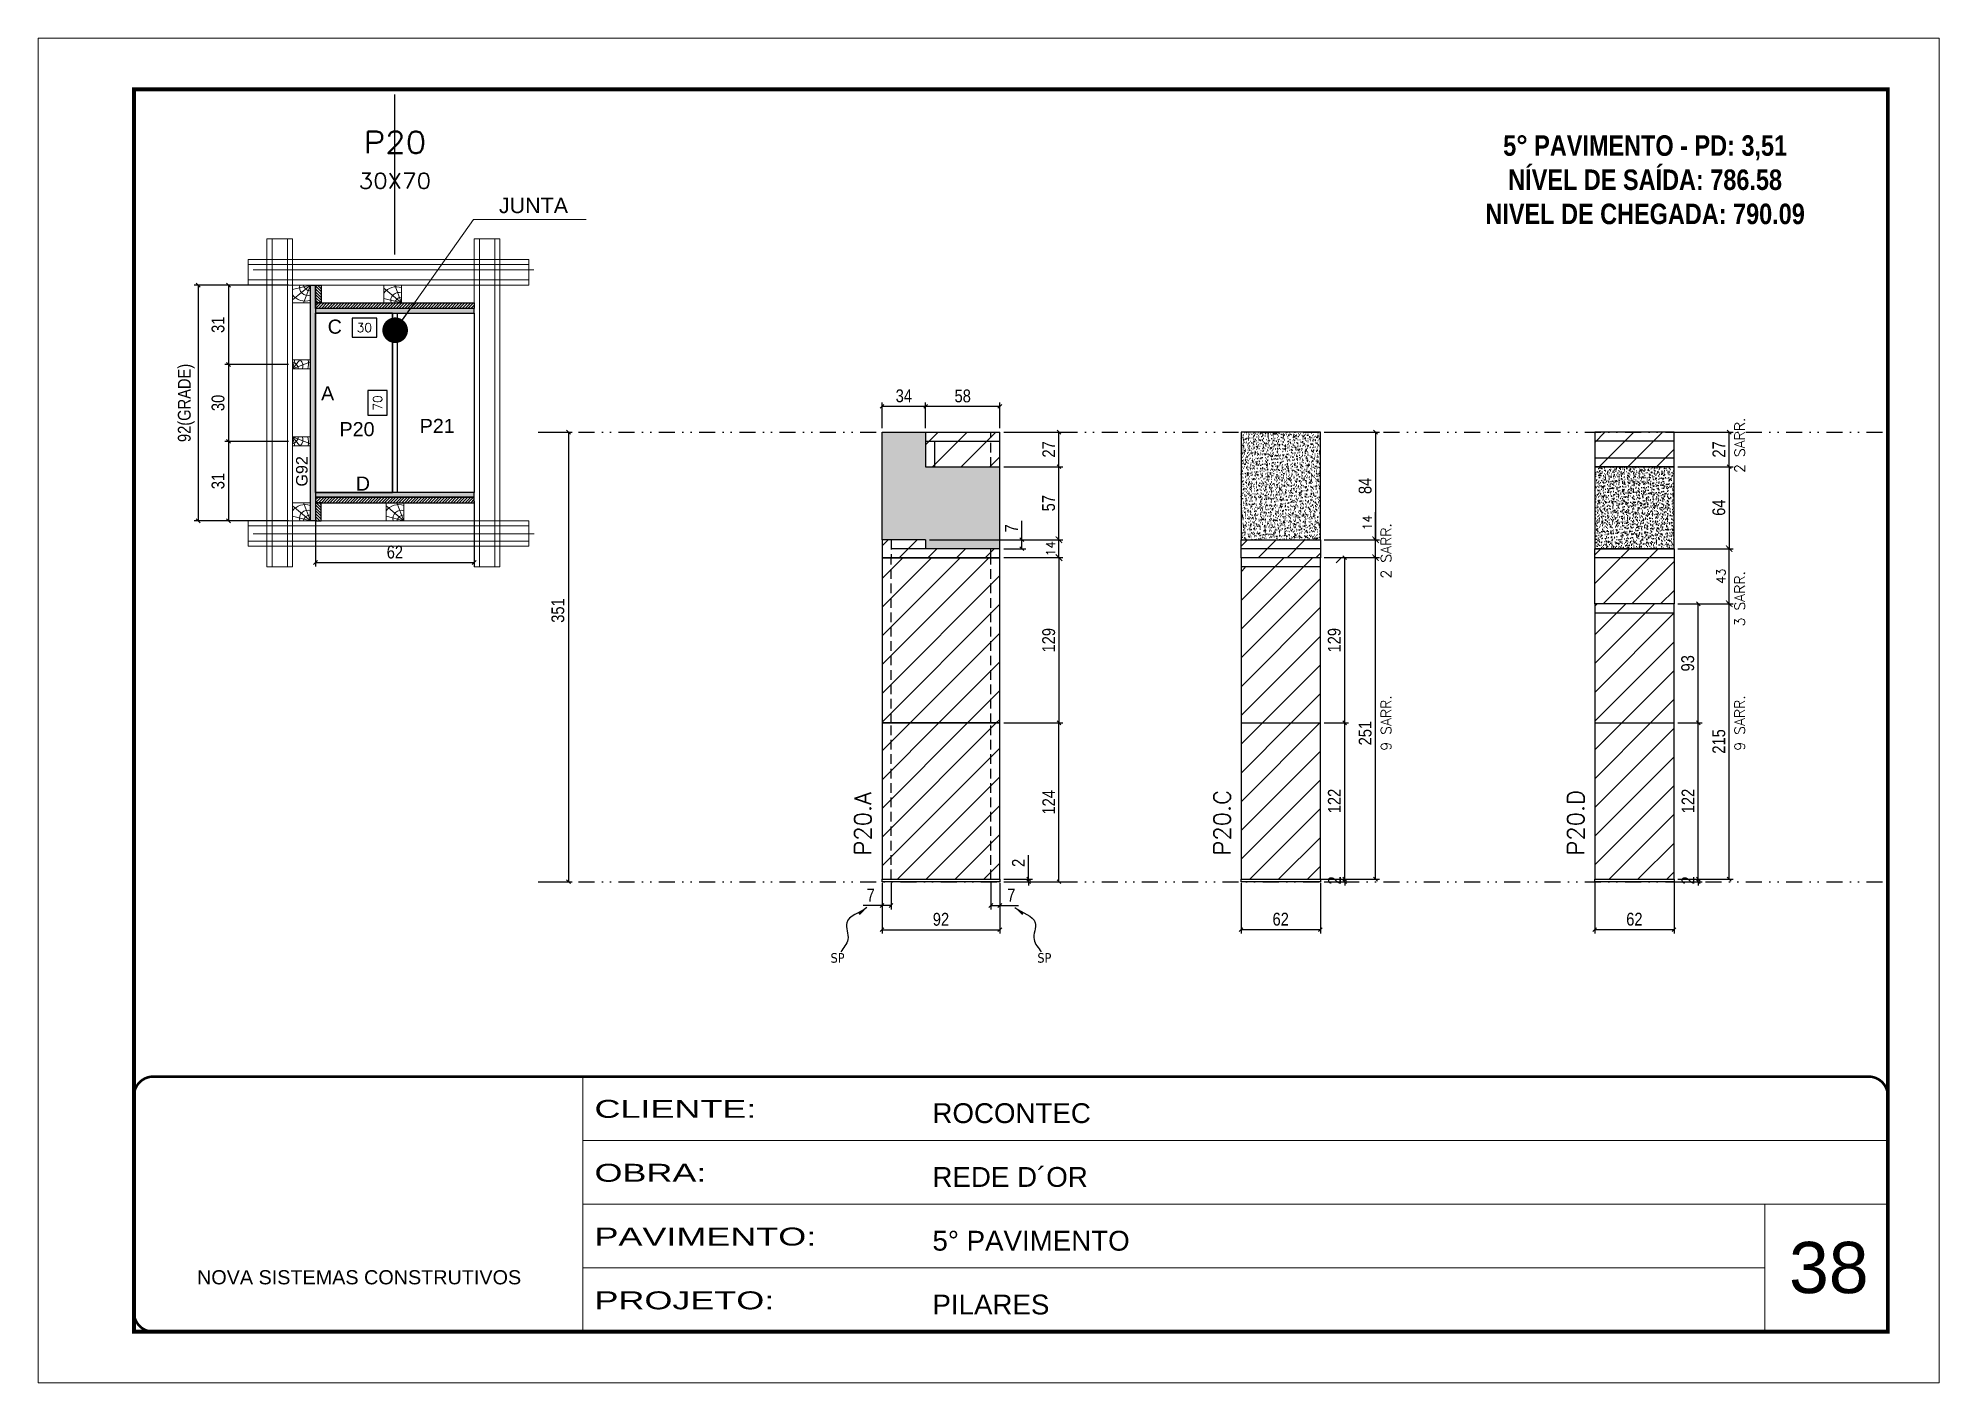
# Model space of a CAD drawing. Extents: x 28748 to 35002, y 14885 to 43501.
# Drawn here: x 30333 to 31818, y 32114 to 33164 of the extents above; entities that cross this region are included whole.
import ezdxf
from ezdxf.enums import TextEntityAlignment as Align

# ---------------------------------------------------------------- set-up
doc = ezdxf.new("R2010")
doc.units = 0
for name, pattern in [('CONTINUO', [0]), ('DASHED', [0.75, 0.5, -0.25]), ('DIVIDE2', [0.625, 0.25, -0.125, 0, -0.125, 0, -0.125]), ('HIDDEN', [0.375, 0.25, -0.125])]:
    doc.linetypes.add(name, pattern=pattern)
for name, color, linetype, lineweight in [('CARIMBO', 255, 'Continuous', 9), ('Folhas', 255, 'Continuous', 9), ('Hachura', 251, 'Continuous', 9), ('Madeira', 126, 'Continuous', 18), ('Perfil Metálico', 224, 'Continuous', 18), ('SARRAFO DE PRESSAO', 251, 'DASHED', 9), ('Texto Seção', 7, 'Continuous', 15)]:
    doc.layers.add(name, color=color, linetype=linetype, lineweight=lineweight)
for name, color, linetype in [('CHAPA', 1, 'Continuous'), ('COTA', 241, 'Continuous'), ('MEIO_PONT', 93, 'Continuous'), ('NOMENCLATURA', 7, 'Continuous'), ('Nível', 160, 'Continuous'), ('Painéis', 200, 'Continuous'), ('SARR_2.2x7', 40, 'Continuous'), ('SARRAFO', 251, 'Continuous'), ('Sarrafo de Pressão', 42, 'HIDDEN'), ('texto', 7, 'Continuous'), ('Texto de Titulo', 7, 'Continuous'), ('Texto Qtd Sarr', 242, 'Continuous'), ('TEXTO_GERAL', 7, 'Continuous')]:
    doc.layers.add(name, color=color, linetype=linetype)
doc.styles.add('ARIAL', font='arial.ttf')
doc.styles.add('COTA TECNICA', font='techl___.ttf', dxfattribs={"height": 10})
doc.styles.add('COTA TECNICA 2X', font='techl___.ttf', dxfattribs={"height": 10})
doc.styles.add('COTA TECNICA-50', font='techl___.ttf', dxfattribs={"height": 10})
doc.styles.add('REGUA-120', font='ROMANS.shx', dxfattribs={"height": 15})
doc.styles.add('ROMANC', font='techb___.ttf', dxfattribs={"height": 2.5})
doc.styles.add('ROMANS', font='romans.shx')
doc.styles.add('SANSSERIF', font='sas_____.pfb')
doc.styles.get("Standard").update_dxf_attribs({"font": 'arial.ttf'})
doc.styles.add('Tecnologia', font='')
doc.styles.get('Tecnologia').set_extended_font_data('Forgotten Futurist')
doc.dimstyles.new('3x', dxfattribs={"dimtxt": 10, "dimasz": 5, "dimexe": 7, "dimexo": 5, "dimgap": 4, "dimtad": 1, "dimdec": 4, "dimlfac": 0.333333, "dimdsep": 46, "dimtxsty": 'Standard', "dimblk": 'DOT', "dimcen": 0.09, "dimclrd": 1, "dimclre": 1, "dimclrt": 2, "dimadec": 0, "dimazin": 2, "dimtfac": 1, "dimtdec": 4, "dimtmove": 0, "dimatfit": 3, "dimldrblk": 'DOT', "dimfxl": 1, "dimtolj": 1, "dimtzin": 0, "dimlwd": 9, "dimlwe": 9, "dimarcsym": 0})
doc.dimstyles.new('COTA PAINEL-50', dxfattribs={"dimtxt": 10, "dimasz": 3, "dimexe": 3, "dimexo": 3, "dimgap": 3, "dimtad": 1, "dimdec": 1, "dimzin": 12, "dimdsep": 46, "dimtxsty": 'COTA TECNICA-50', "dimblk1": 'OBLIQUE', "dimblk2": 'OBLIQUE', "dimsah": 1, "dimcen": 0.9, "dimclrd": 4, "dimclre": 4, "dimclrt": 240, "dimadec": 1, "dimazin": 3, "dimtfac": 1, "dimtdec": 1, "dimtmove": 0, "dimatfit": 3, "dimfxl": 1, "dimtolj": 1, "dimtzin": 12, "dimarcsym": 0})
doc.dimstyles.new('Cota Paínel', dxfattribs={"dimtxt": 7, "dimasz": 5, "dimexe": 3, "dimexo": 3, "dimgap": 3, "dimtad": 1, "dimdec": 1, "dimzin": 12, "dimdsep": 46, "dimtxsty": 'ROMANS', "dimblk": 'ARCHTICK', "dimcen": 0, "dimclrd": 4, "dimclre": 4, "dimclrt": 1, "dimadec": 1, "dimazin": 3, "dimtfac": 1, "dimtdec": 1, "dimtmove": 0, "dimatfit": 3, "dimldrblk": 'OBLIQUE', "dimfxl": 1, "dimtolj": 1, "dimtzin": 12, "dimarcsym": 0})
doc.dimstyles.new('PAINEL', dxfattribs={"dimtxt": 10, "dimasz": 3, "dimexe": 3, "dimexo": 3, "dimgap": 3, "dimtad": 1, "dimdec": 1, "dimzin": 12, "dimdsep": 46, "dimtxsty": 'COTA TECNICA', "dimblk1": 'OBLIQUE', "dimblk2": 'OBLIQUE', "dimsah": 1, "dimcen": 0.9, "dimclrd": 4, "dimclre": 4, "dimclrt": 240, "dimadec": 1, "dimazin": 3, "dimtfac": 1, "dimtdec": 1, "dimtmove": 0, "dimatfit": 3, "dimfxl": 1, "dimtolj": 1, "dimtzin": 12, "dimarcsym": 0})
doc.dimstyles.new('SECAO PILAR', dxfattribs={"dimtxt": 10, "dimasz": 3, "dimexe": 3, "dimexo": 3, "dimgap": 3, "dimtad": 1, "dimdec": 1, "dimlfac": 0.5, "dimzin": 12, "dimdsep": 46, "dimtxsty": 'COTA TECNICA 2X', "dimblk1": 'OBLIQUE', "dimblk2": 'OBLIQUE', "dimsah": 1, "dimcen": 0.9, "dimclrd": 256, "dimclre": 256, "dimclrt": 256, "dimadec": 1, "dimazin": 3, "dimtfac": 1, "dimtdec": 1, "dimtmove": 0, "dimatfit": 3, "dimfxl": 1, "dimtolj": 1, "dimtzin": 12, "dimarcsym": 0})
doc.dimstyles.new('SECÇÃO 2', dxfattribs={"dimtxt": 7, "dimasz": 6, "dimexe": 0.18, "dimexo": 2, "dimgap": -4, "dimtad": 3, "dimdec": 1, "dimlfac": 0.5, "dimzin": 12, "dimdsep": 46, "dimtxsty": 'ROMANS', "dimblk": 'ARCHTICK', "dimcen": 0.09, "dimse1": 1, "dimse2": 1, "dimsd1": 1, "dimsd2": 1, "dimclrd": 180, "dimclre": 5, "dimclrt": 1, "dimadec": 0, "dimazin": 3, "dimtfac": 1, "dimtdec": 1, "dimtofl": 0, "dimtmove": 0, "dimatfit": 3, "dimldrblk": 'ARCHTICK', "dimfxl": 1, "dimtolj": 1, "dimtzin": 0, "dimarcsym": 0})
doc.dimstyles.get("Standard").update_dxf_attribs({"dimtxt": 0.18, "dimasz": 0.18, "dimexe": 0.18, "dimexo": 0.0625, "dimgap": 0.09, "dimtad": 0, "dimtih": 1, "dimtoh": 1, "dimdec": 4, "dimzin": 0, "dimdsep": 46, "dimtxsty": 'Standard', "dimcen": 0.09, "dimadec": 0, "dimazin": 0, "dimtfac": 1, "dimtdec": 4, "dimtofl": 0, "dimtmove": 0, "dimatfit": 3, "dimfxl": 1, "dimtolj": 1, "dimtzin": 0, "dimarcsym": 0})
pattern_1 = [(45, (-100157.743, -928.062), (-11.2253202, 11.2253202), [])]
pattern_2 = [(45, (-100376.431, -928.062), (-11.2253202, 11.2253202), [])]
pattern_3 = [(45, (-100320.236, -928.062), (-11.2253202, 11.2253202), [])]
pattern_4 = [(45, (-3211.149, 2e-11), (-11.22532, 11.22532), [])]

msp = doc.modelspace()

# ---------------------------------------------------------------- texts
at = {"color": 0, "linetype": 'Continuous', "ltscale": 5, "style": 'ARIAL'}
msp.add_text('JUNTA', height=12, dxfattribs=at).set_placement((30693.39, 33026.87))
at = {"layer": 'CARIMBO', "style": 'ARIAL'}
msp.add_text('38', height=40, dxfattribs=at).set_placement((31701.2, 32183.71))
at = {"layer": 'NOMENCLATURA', "color": 2, "insert": (31588.8, 33114.3), "char_height": 16, "attachment_point": 2, "style": 'ROMANC'}
msp.add_mtext_dynamic_manual_height_columns('\\P5° PAVIMENTO - PD: 3,51\\PNÍVEL DE SAÍDA: 786.58\\PNIVEL DE CHEGADA: 790.09', width=300.2766, gutter_width=1, heights=[0], dxfattribs=at)
at = {"layer": 'texto', "color": 0, "char_height": 7.5, "attachment_point": 5}
for insert in [(30957.93, 32445.36), (31119.49, 32445.36)]:
    msp.add_mtext('{\\fTahoma|b0|i0|c0|p34;\\C4;SP}', dxfattribs=dict(at, insert=insert))
at = {"layer": 'Texto Seção', "linetype": 'Continuous', "style": 'ROMANS'}
for s, p in [('2 SARR.', (31666.68, 32824.05)), ('2 SARR.', (31390.42, 32741.62)), ('3 SARR.', (31666.68, 32704.23)), ('9 SARR.', (31390.42, 32607.22)), ('9 SARR.', (31666.68, 32607.22))]:
    msp.add_text(s, height=8, rotation=90, dxfattribs=at).set_placement(p)
at = {"layer": 'Texto Seção', "char_height": 13, "width": 285.3299, "attachment_point": 7, "rotation": 90, "style": 'REGUA-120'}
for s, insert in [('P20.A', (30984.16, 32525.32)), ('P20.C', (31264.82, 32525.32)), ('P20.D', (31541.09, 32525.32))]:
    msp.add_mtext(s, dxfattribs=dict(at, insert=insert))
at = {"layer": 'TEXTO_GERAL', "style": 'ARIAL'}
for s, p in [('C', (30565.16, 32938.25)), ('A', (30559.59, 32886.19)), ('P20', (30582.56, 32858.22)), ('P21', (30645.18, 32860.72)), ('D', (30587.14, 32815.75))]:
    msp.add_text(s, height=11, dxfattribs=at).set_placement(p, align=Align.MIDDLE_CENTER)
at = {"layer": 'TEXTO_GERAL', "color": 0, "linetype": 'Continuous', "style": 'SANSSERIF'}
msp.add_text('G92', height=9, rotation=90, dxfattribs=at).set_placement((30539.41, 32813.41), align=Align.MIDDLE_LEFT)

# ---------------------------------------------------------------- blocks, each defined once
blk = doc.blocks.new('9999999999')
at = {"color": 30, "linetype": 'CONTINUO'}
for p, q in [((98564.6, 34230.2), (98564.6, 34429.4)), ((98564.6, 34379.6), (99584, 34379.6)), ((98564.6, 34329.8), (99488, 34329.8)), ((99584, 34329.8), (99488, 34329.8)), ((99488, 34329.8), (99488, 34230.2)), ((98564.6, 34280), (99488, 34280))]:
    blk.add_line(p, q, dxfattribs=at)
at = {"color": 30, "linetype": 'CONTINUO', "const_width": 2}
blk.add_lwpolyline([(99584, 34230.2), (99584, 34414.4, 0.414214), (99569, 34429.4), (98229, 34429.4, 0.414214), (98214, 34414.4), (98214, 34245.2, 0.414214), (98229, 34230.2), (99584, 34230.2)], format="xyb", dxfattribs=at)
at = {"layer": 'Folhas'}
blk.add_lwpolyline([(98139, 34190.2), (99624, 34190.2), (99624, 35240.2), (98139, 35240.2)], close=True, dxfattribs=at)
at = {"layer": 'Folhas', "color": 30, "const_width": 3}
blk.add_lwpolyline([(98214, 34230.2), (99584, 34230.2), (99584, 35200.2), (98214, 35200.2)], close=True, dxfattribs=at)
at = {"color": 7, "linetype": 'Continuous', "ltscale": 5, "style": 'ARIAL'}
for s, height, p in [('ROCONTEC', 15.48, (98837.7, 34393.1)), ('REDE D´OR', 15.48, (98837.7, 34343.3)), ('5° PAVIMENTO', 15.483, (98837.7, 34293.5)), ('NOVA SISTEMAS CONSTRUTIVOS', 11.059, (98263.2, 34267.2)), ('PILARES', 15.48, (98837.7, 34243.7))]:
    blk.add_text(s, height=height, dxfattribs=at).set_placement(p)
at = {"layer": 'Folhas', "color": 7, "style": 'Tecnologia', "width": 1.5}
for s, p in [('CLIENTE:', (98573.7, 34397.2)), ('OBRA:', (98573.7, 34347.3)), ('PAVIMENTO:', (98573.7, 34297.5)), ('PROJETO:', (98573.7, 34247.7))]:
    blk.add_text(s, height=14, dxfattribs=at).set_placement(p)
blk = doc.blocks.new('*D817')
at = {"layer": 'COTA', "color": 180, "lineweight": -2, "transparency": 16777216}
for p, q in [((30606.1, 32888.4), (30591.1, 32888.4)), ((30591.1, 32888.4), (30591.1, 32869.1)), ((30606.1, 32869.1), (30606.1, 32888.4)), ((30591.1, 32869.1), (30606.1, 32869.1))]:
    blk.add_line(p, q, dxfattribs=at)
at = {"layer": 'Defpoints', "color": 0, "transparency": 16777216}
for p in [(30550.1, 32948.7), (30550.1, 32808.7), (30610.1, 32808.7)]:
    blk.add_point(p, dxfattribs=at)
at = {"layer": 'COTA', "color": 1, "transparency": 16777216, "insert": (30598.6, 32878.7), "char_height": 7, "attachment_point": 5, "rotation": 90, "style": 'ROMANS'}
blk.add_mtext('\\A1;70', dxfattribs=at)
blk = doc.blocks.new('_ArchTick')
at = {"color": 0, "linetype": 'ByBlock', "const_width": 0.15}
blk.add_lwpolyline([(-0.5, -0.5), (0.5, 0.5)], dxfattribs=at)
blk = doc.blocks.new('*D818')
at = {"layer": 'COTA', "color": 180, "lineweight": -2, "transparency": 16777216}
for p, q in [((30598, 32945), (30578.7, 32945)), ((30578.7, 32945), (30578.7, 32930)), ((30598, 32930), (30598, 32945)), ((30578.7, 32930), (30598, 32930))]:
    blk.add_line(p, q, dxfattribs=at)
at = {"layer": 'Defpoints', "color": 0, "transparency": 16777216}
for p in [(30550.1, 32948.7), (30610.1, 32948.7), (30610.1, 32926)]:
    blk.add_point(p, dxfattribs=at)
at = {"layer": 'COTA', "color": 1, "transparency": 16777216, "insert": (30588.3, 32937.5), "char_height": 7, "attachment_point": 5, "style": 'ROMANS'}
blk.add_mtext('\\A1;30', dxfattribs=at)
blk = doc.blocks.new('titulo1')
at = {"layer": 'Defpoints', "color": 252, "linetype": 'HIDDEN', "ltscale": 2}
blk.add_line((0, 0), (0, 125), dxfattribs=at)
at = {"layer": 'Defpoints', "style": 'ROMANS', "oblique": 15}
blk.add_attdef('FOLHA', text='', height=10, dxfattribs=at).set_placement((0, 15.6), align=Align.MIDDLE_CENTER)
at = {"layer": 'Texto Qtd Sarr', "color": 3, "style": 'ROMANS', "oblique": 15}
for tag, height, p in [('TITULO', 17, (0, 71.4)), ('SEÇÃO', 12, (0, 41.5))]:
    blk.add_attdef(tag, text='', height=height, dxfattribs=at).set_placement(p, align=Align.MIDDLE_CENTER)
blk = doc.blocks.new('_Oblique')
at = {"color": 0, "linetype": 'ByBlock', "lineweight": -2}
blk.add_line((-0.5, -0.5), (0.5, 0.5), dxfattribs=at)
blk = doc.blocks.new('*D819')
at = {"layer": 'COTA', "lineweight": -2, "transparency": 16777216}
for p, q in [((30529.1, 32970.7), (30455.4, 32970.7)), ((30458.4, 32970.7), (30458.4, 32786.7)), ((30529.1, 32786.7), (30455.4, 32786.7))]:
    blk.add_line(p, q, dxfattribs=at)
at = {"layer": 'Defpoints', "color": 0, "transparency": 16777216}
for p in [(30532.1, 32970.7), (30458.4, 32786.7), (30532.1, 32786.7)]:
    blk.add_point(p, dxfattribs=at)
at = {"layer": 'COTA', "lineweight": -2, "transparency": 16777216, "xscale": 3, "yscale": 3, "zscale": 3}
for p, rotation in [((30458.4, 32970.7), 90), ((30458.4, 32786.7), 270)]:
    blk.add_blockref('_Oblique', p, dxfattribs=dict(at, rotation=rotation))
at = {"layer": 'COTA', "transparency": 16777216, "insert": (30449.1, 32878.7), "char_height": 10, "attachment_point": 5, "rotation": 90, "style": 'COTA TECNICA 2X'}
blk.add_mtext('\\A1;92(GRADE)', dxfattribs=at)
blk = doc.blocks.new('*D820')
at = {"layer": 'COTA', "lineweight": -2, "transparency": 16777216}
for p, q in [((30529.1, 32848.7), (30479.2, 32848.7)), ((30482.2, 32848.7), (30482.2, 32786.7)), ((30529.1, 32786.7), (30479.2, 32786.7))]:
    blk.add_line(p, q, dxfattribs=at)
at = {"layer": 'Defpoints', "color": 0, "transparency": 16777216}
for p in [(30532.1, 32848.7), (30482.2, 32786.7), (30532.1, 32786.7)]:
    blk.add_point(p, dxfattribs=at)
at = {"layer": 'COTA', "lineweight": -2, "transparency": 16777216, "xscale": 3, "yscale": 3, "zscale": 3}
for p, rotation in [((30482.2, 32848.7), 90), ((30482.2, 32786.7), 270)]:
    blk.add_blockref('_Oblique', p, dxfattribs=dict(at, rotation=rotation))
at = {"layer": 'COTA', "transparency": 16777216, "insert": (30474, 32817.7), "char_height": 10, "attachment_point": 5, "rotation": 90, "style": 'COTA TECNICA 2X'}
blk.add_mtext('\\A1;31', dxfattribs=at)
blk = doc.blocks.new('PONTALETE')
at = {"layer": 'Madeira'}
for q in [(2.71, 7), (7, 5.76), (7, 1.74)]:
    blk.add_line((0, 0), q, dxfattribs=at)
blk.add_lwpolyline([(0, 0), (7, 0), (7, 7), (0, 7)], close=True, dxfattribs=at)
for centre, radius, start, end in [((2.04, 0.06), 6.23, 37.28179, 109.09128), ((1.09, 0.9), 3.19, 343.60304, 109.98471), ((-0.21, -0.78), 3.09, 14.63219, 86.0383)]:
    blk.add_arc(centre, radius, start, end, dxfattribs=at)
blk = doc.blocks.new('MEIO PONTALETE')
at = {"layer": 'Madeira'}
for q in [(2.71, 7), (3.5, 2.88), (3.5, 0.87)]:
    blk.add_line((0, 0), q, dxfattribs=at)
blk.add_lwpolyline([(0, 0), (3.5, 0), (3.5, 7), (0, 7)], close=True, dxfattribs=at)
for centre, radius, start, end in [((2.04, 0.06), 6.23, 76.44987, 109.09128), ((1.09, 0.9), 3.19, 40.90626, 109.98471), ((-0.21, -0.78), 3.09, 14.63219, 86.0383)]:
    blk.add_arc(centre, radius, start, end, dxfattribs=at)
blk = doc.blocks.new('*D821')
at = {"layer": 'COTA', "lineweight": -2, "transparency": 16777216}
for p, q in [((30529.1, 32970.7), (30479.2, 32970.7)), ((30482.2, 32970.7), (30482.2, 32908.7)), ((30529.1, 32908.7), (30479.2, 32908.7))]:
    blk.add_line(p, q, dxfattribs=at)
at = {"layer": 'Defpoints', "color": 0, "transparency": 16777216}
for p in [(30532.1, 32970.7), (30482.2, 32908.7), (30532.1, 32908.7)]:
    blk.add_point(p, dxfattribs=at)
at = {"layer": 'COTA', "lineweight": -2, "transparency": 16777216, "xscale": 3, "yscale": 3, "zscale": 3}
for p, rotation in [((30482.2, 32970.7), 90), ((30482.2, 32908.7), 270)]:
    blk.add_blockref('_Oblique', p, dxfattribs=dict(at, rotation=rotation))
at = {"layer": 'COTA', "transparency": 16777216, "insert": (30474, 32939.7), "char_height": 10, "attachment_point": 5, "rotation": 90, "style": 'COTA TECNICA 2X'}
blk.add_mtext('\\A1;31', dxfattribs=at)
blk = doc.blocks.new('*D822')
at = {"layer": 'COTA', "lineweight": -2, "transparency": 16777216}
for p, q in [((30529.1, 32908.7), (30479.2, 32908.7)), ((30482.2, 32908.7), (30482.2, 32848.7)), ((30529.1, 32848.7), (30479.2, 32848.7))]:
    blk.add_line(p, q, dxfattribs=at)
at = {"layer": 'Defpoints', "color": 0, "transparency": 16777216}
for p in [(30532.1, 32908.7), (30482.2, 32848.7), (30532.1, 32848.7)]:
    blk.add_point(p, dxfattribs=at)
at = {"layer": 'COTA', "lineweight": -2, "transparency": 16777216, "xscale": 3, "yscale": 3, "zscale": 3}
for p, rotation in [((30482.2, 32908.7), 90), ((30482.2, 32848.7), 270)]:
    blk.add_blockref('_Oblique', p, dxfattribs=dict(at, rotation=rotation))
at = {"layer": 'COTA', "transparency": 16777216, "insert": (30474, 32878.7), "char_height": 10, "attachment_point": 5, "rotation": 90, "style": 'COTA TECNICA 2X'}
blk.add_mtext('\\A1;30', dxfattribs=at)
blk = doc.blocks.new('*D1748')
at = {"layer": 'COTA', "lineweight": -2, "transparency": 16777216}
for p, q in [((30550.1, 32802.1), (30550.1, 32751.1)), ((30674.1, 32802.1), (30674.1, 32751.1)), ((30550.1, 32754.1), (30674.1, 32754.1))]:
    blk.add_line(p, q, dxfattribs=at)
at = {"layer": 'Defpoints', "color": 0, "transparency": 16777216}
for p in [(30550.1, 32805.1), (30674.1, 32805.1), (30674.1, 32754.1)]:
    blk.add_point(p, dxfattribs=at)
at = {"layer": 'COTA', "lineweight": -2, "transparency": 16777216, "xscale": 3, "yscale": 3, "zscale": 3, "rotation": 180}
blk.add_blockref('_Oblique', (30550.1, 32754.1), dxfattribs=at)
at = {"layer": 'COTA', "lineweight": -2, "transparency": 16777216, "xscale": 3, "yscale": 3, "zscale": 3}
blk.add_blockref('_Oblique', (30674.1, 32754.1), dxfattribs=at)
at = {"layer": 'COTA', "transparency": 16777216, "insert": (30612.1, 32762.2), "char_height": 10, "attachment_point": 5, "style": 'COTA TECNICA 2X'}
blk.add_mtext('\\A1;62', dxfattribs=at)
blk = doc.blocks.new('*D823')
at = {"layer": 'COTA', "color": 4, "lineweight": -2, "transparency": 16777216}
for p, q in [((31273.1, 32503.9), (31273.1, 32464.5)), ((31335.1, 32503.9), (31335.1, 32464.5)), ((31273.1, 32467.5), (31335.1, 32467.5))]:
    blk.add_line(p, q, dxfattribs=at)
at = {"layer": 'Defpoints', "color": 0, "transparency": 16777216}
for p in [(31273.1, 32506.9), (31335.1, 32506.9), (31335.1, 32467.5)]:
    blk.add_point(p, dxfattribs=at)
at = {"layer": 'COTA', "color": 4, "lineweight": -2, "transparency": 16777216, "xscale": 3, "yscale": 3, "zscale": 3, "rotation": 180}
blk.add_blockref('_Oblique', (31273.1, 32467.5), dxfattribs=at)
at = {"layer": 'COTA', "color": 4, "lineweight": -2, "transparency": 16777216, "xscale": 3, "yscale": 3, "zscale": 3}
blk.add_blockref('_Oblique', (31335.1, 32467.5), dxfattribs=at)
at = {"layer": 'COTA', "color": 240, "transparency": 16777216, "insert": (31304.1, 32475.6), "char_height": 10, "attachment_point": 5, "style": 'COTA TECNICA'}
blk.add_mtext('\\A1;62', dxfattribs=at)
blk = doc.blocks.new('*D824')
at = {"layer": 'COTA', "color": 4, "lineweight": -2, "transparency": 16777216}
for p, q in [((31338.1, 32506.9), (31357.1, 32506.9)), ((31354.1, 32506.9), (31354.1, 32509.9)), ((31354.1, 32504.9), (31354.1, 32506.9)), ((31338.1, 32504.9), (31357.1, 32504.9)), ((31354.1, 32504.9), (31354.1, 32501.9))]:
    blk.add_line(p, q, dxfattribs=at)
at = {"layer": 'Defpoints', "color": 0, "transparency": 16777216}
for p in [(31335.1, 32506.9), (31354.1, 32506.9), (31335.1, 32504.9)]:
    blk.add_point(p, dxfattribs=at)
at = {"layer": 'COTA', "color": 4, "lineweight": -2, "transparency": 16777216, "xscale": 3, "yscale": 3, "zscale": 3}
for p, rotation in [((31354.1, 32506.9), 270), ((31354.1, 32504.9), 90)]:
    blk.add_blockref('_Oblique', p, dxfattribs=dict(at, rotation=rotation))
at = {"layer": 'COTA', "color": 240, "transparency": 16777216, "insert": (31346.1, 32505.9), "char_height": 10, "attachment_point": 5, "rotation": 90, "style": 'COTA TECNICA-50'}
blk.add_mtext('\\A1;2', dxfattribs=at)
blk = doc.blocks.new('*D1749')
at = {"layer": 'COTA', "color": 4, "linetype": 'ByBlock', "lineweight": -2, "transparency": 16777216}
for p, q in [((31338.1, 32855.9), (31381.2, 32855.9)), ((31378.2, 32855.9), (31378.2, 32771.9)), ((31338.1, 32771.9), (31381.2, 32771.9))]:
    blk.add_line(p, q, dxfattribs=at)
at = {"layer": 'Defpoints', "color": 0, "linetype": 'ByBlock', "transparency": 16777216}
for p in [(31335.1, 32855.9), (31335.1, 32771.9), (31378.2, 32771.9)]:
    blk.add_point(p, dxfattribs=at)
at = {"layer": 'COTA', "color": 4, "linetype": 'ByBlock', "lineweight": -2, "transparency": 16777216, "xscale": 3, "yscale": 3, "zscale": 3}
for p, rotation in [((31378.2, 32855.9), 90), ((31378.2, 32771.9), 270)]:
    blk.add_blockref('_Oblique', p, dxfattribs=dict(at, rotation=rotation))
at = {"layer": 'COTA', "color": 240, "linetype": 'ByBlock', "transparency": 16777216, "insert": (31370.1, 32813.9), "char_height": 10, "attachment_point": 5, "rotation": 90, "style": 'COTA TECNICA'}
blk.add_mtext('\\A1;84', dxfattribs=at)
blk = doc.blocks.new('*D1750')
at = {"layer": 'COTA', "color": 4, "linetype": 'ByBlock', "lineweight": -2, "transparency": 16777216}
for p, q in [((31338.1, 32757.9), (31381.2, 32757.9)), ((31378.2, 32506.9), (31378.2, 32757.9)), ((31338.1, 32506.9), (31381.2, 32506.9))]:
    blk.add_line(p, q, dxfattribs=at)
at = {"layer": 'Defpoints', "color": 0, "linetype": 'ByBlock', "transparency": 16777216}
for p in [(31335.1, 32757.9), (31378.2, 32757.9), (31335.1, 32506.9)]:
    blk.add_point(p, dxfattribs=at)
at = {"layer": 'COTA', "color": 4, "linetype": 'ByBlock', "lineweight": -2, "transparency": 16777216, "xscale": 3, "yscale": 3, "zscale": 3}
for p, rotation in [((31378.2, 32757.9), 90), ((31378.2, 32506.9), 270)]:
    blk.add_blockref('_Oblique', p, dxfattribs=dict(at, rotation=rotation))
at = {"layer": 'COTA', "color": 240, "linetype": 'ByBlock', "transparency": 16777216, "insert": (31370.1, 32620.9), "char_height": 10, "attachment_point": 5, "rotation": 90, "style": 'COTA TECNICA'}
blk.add_mtext('\\A1;251', dxfattribs=at)
blk = doc.blocks.new('*D1751')
at = {"layer": 'COTA', "color": 4, "linetype": 'ByBlock', "lineweight": -2, "transparency": 16777216}
for p, q in [((30727, 32855.9), (30750.7, 32855.9)), ((30747.7, 32855.9), (30747.7, 32504.9)), ((30727, 32504.9), (30750.7, 32504.9))]:
    blk.add_line(p, q, dxfattribs=at)
at = {"layer": 'Defpoints', "color": 0, "linetype": 'ByBlock', "transparency": 16777216}
for p in [(30724, 32855.9), (30724, 32504.9), (30747.7, 32504.9)]:
    blk.add_point(p, dxfattribs=at)
at = {"layer": 'COTA', "color": 4, "linetype": 'ByBlock', "lineweight": -2, "transparency": 16777216, "xscale": 3, "yscale": 3, "zscale": 3}
for p, rotation in [((30747.7, 32855.9), 90), ((30747.7, 32504.9), 270)]:
    blk.add_blockref('_Oblique', p, dxfattribs=dict(at, rotation=rotation))
at = {"layer": 'COTA', "color": 240, "linetype": 'ByBlock', "transparency": 16777216, "insert": (30739.5, 32716.6), "char_height": 10, "attachment_point": 5, "rotation": 90, "style": 'COTA TECNICA'}
blk.add_mtext('\\A1;351', dxfattribs=at)
blk = doc.blocks.new('*D825')
at = {"layer": 'COTA', "color": 4, "lineweight": -2, "transparency": 16777216}
for p, q in [((30992.7, 32503.9), (30992.7, 32464.4)), ((31084.7, 32503.9), (31084.7, 32464.4)), ((30992.7, 32467.4), (31084.7, 32467.4))]:
    blk.add_line(p, q, dxfattribs=at)
at = {"layer": 'Defpoints', "color": 0, "transparency": 16777216}
for p in [(30992.7, 32506.9), (31084.7, 32506.9), (31084.7, 32467.4)]:
    blk.add_point(p, dxfattribs=at)
at = {"layer": 'COTA', "color": 4, "lineweight": -2, "transparency": 16777216, "xscale": 3, "yscale": 3, "zscale": 3, "rotation": 180}
blk.add_blockref('_Oblique', (30992.7, 32467.4), dxfattribs=at)
at = {"layer": 'COTA', "color": 4, "lineweight": -2, "transparency": 16777216, "xscale": 3, "yscale": 3, "zscale": 3}
blk.add_blockref('_Oblique', (31084.7, 32467.4), dxfattribs=at)
at = {"layer": 'COTA', "color": 240, "transparency": 16777216, "insert": (31038.7, 32475.5), "char_height": 10, "attachment_point": 5, "style": 'COTA TECNICA'}
blk.add_mtext('\\A1;92', dxfattribs=at)
blk = doc.blocks.new('*D826')
at = {"layer": 'COTA', "color": 4, "lineweight": -2, "transparency": 16777216}
for p, q in [((30992.7, 32501.9), (30992.7, 32483.3)), ((30999.7, 32503.9), (30999.7, 32483.3)), ((30992.7, 32486.3), (30978, 32486.3)), ((30999.7, 32486.3), (30992.7, 32486.3))]:
    blk.add_line(p, q, dxfattribs=at)
at = {"layer": 'Defpoints', "color": 0, "transparency": 16777216}
for p in [(30999.7, 32506.9), (30992.7, 32504.9), (30992.7, 32486.3)]:
    blk.add_point(p, dxfattribs=at)
at = {"layer": 'COTA', "color": 4, "lineweight": -2, "transparency": 16777216, "xscale": 3, "yscale": 3, "zscale": 3, "rotation": 180}
blk.add_blockref('_Oblique', (30992.7, 32486.3), dxfattribs=at)
at = {"layer": 'COTA', "color": 4, "lineweight": -2, "transparency": 16777216, "xscale": 3, "yscale": 3, "zscale": 3}
blk.add_blockref('_Oblique', (30999.7, 32486.3), dxfattribs=at)
at = {"layer": 'COTA', "color": 240, "transparency": 16777216, "insert": (30983.8, 32494.4), "char_height": 10, "attachment_point": 5, "style": 'COTA TECNICA-50'}
blk.add_mtext('\\A1;7', dxfattribs=at)
blk = doc.blocks.new('*D827')
at = {"layer": 'COTA', "color": 4, "lineweight": -2, "transparency": 16777216}
for p, q in [((31077.7, 32503.9), (31077.7, 32483.3)), ((31084.7, 32501.9), (31084.7, 32483.3)), ((31077.7, 32486.3), (31084.7, 32486.3)), ((31084.7, 32486.3), (31099.4, 32486.3))]:
    blk.add_line(p, q, dxfattribs=at)
at = {"layer": 'Defpoints', "color": 0, "transparency": 16777216}
for p in [(31077.7, 32506.9), (31084.7, 32504.9), (31084.7, 32486.3)]:
    blk.add_point(p, dxfattribs=at)
at = {"layer": 'COTA', "color": 4, "lineweight": -2, "transparency": 16777216, "xscale": 3, "yscale": 3, "zscale": 3, "rotation": 180}
blk.add_blockref('_Oblique', (31077.7, 32486.3), dxfattribs=at)
at = {"layer": 'COTA', "color": 4, "lineweight": -2, "transparency": 16777216, "xscale": 3, "yscale": 3, "zscale": 3}
blk.add_blockref('_Oblique', (31084.7, 32486.3), dxfattribs=at)
at = {"layer": 'COTA', "color": 240, "transparency": 16777216, "insert": (31093.6, 32494.4), "char_height": 10, "attachment_point": 5, "style": 'COTA TECNICA-50'}
blk.add_mtext('\\A1;7', dxfattribs=at)
blk = doc.blocks.new('*D828')
at = {"layer": 'COTA', "color": 4, "lineweight": -2, "transparency": 16777216}
for p, q in [((31087.7, 32628.9), (31133.9, 32628.9)), ((31130.9, 32504.9), (31130.9, 32628.9)), ((31087.7, 32504.9), (31133.9, 32504.9))]:
    blk.add_line(p, q, dxfattribs=at)
at = {"layer": 'Defpoints', "color": 0, "transparency": 16777216}
for p in [(31084.7, 32628.9), (31130.9, 32628.9), (31084.7, 32504.9)]:
    blk.add_point(p, dxfattribs=at)
at = {"layer": 'COTA', "color": 4, "lineweight": -2, "transparency": 16777216, "xscale": 3, "yscale": 3, "zscale": 3}
for p, rotation in [((31130.9, 32628.9), 90), ((31130.9, 32504.9), 270)]:
    blk.add_blockref('_Oblique', p, dxfattribs=dict(at, rotation=rotation))
at = {"layer": 'COTA', "color": 240, "transparency": 16777216, "insert": (31122.9, 32566.9), "char_height": 10, "attachment_point": 5, "rotation": 90, "style": 'COTA TECNICA-50'}
blk.add_mtext('\\A1;124', dxfattribs=at)
blk = doc.blocks.new('*D829')
at = {"layer": 'COTA', "color": 4, "lineweight": -2, "transparency": 16777216}
for p, q in [((31107.2, 32506.9), (31107.2, 32525.7)), ((31087.7, 32506.9), (31110.2, 32506.9)), ((31107.2, 32504.9), (31107.2, 32506.9)), ((31087.7, 32504.9), (31110.2, 32504.9)), ((31107.2, 32504.9), (31107.2, 32501.9))]:
    blk.add_line(p, q, dxfattribs=at)
at = {"layer": 'Defpoints', "color": 0, "transparency": 16777216}
for p in [(31084.7, 32506.9), (31084.7, 32504.9), (31107.2, 32504.9)]:
    blk.add_point(p, dxfattribs=at)
at = {"layer": 'COTA', "color": 4, "lineweight": -2, "transparency": 16777216, "xscale": 3, "yscale": 3, "zscale": 3}
for p, rotation in [((31107.2, 32506.9), 270), ((31107.2, 32504.9), 90)]:
    blk.add_blockref('_Oblique', p, dxfattribs=dict(at, rotation=rotation))
at = {"layer": 'COTA', "color": 240, "transparency": 16777216, "insert": (31099.2, 32519.6), "char_height": 10, "attachment_point": 5, "rotation": 90, "style": 'COTA TECNICA-50'}
blk.add_mtext('\\A1;2', dxfattribs=at)
blk = doc.blocks.new('*D830')
at = {"layer": 'COTA', "color": 4, "linetype": 'ByBlock', "lineweight": -2, "transparency": 16777216}
for p, q in [((31087.7, 32757.9), (31133.9, 32757.9)), ((31130.9, 32757.9), (31130.9, 32628.9)), ((31087.7, 32628.9), (31133.9, 32628.9))]:
    blk.add_line(p, q, dxfattribs=at)
at = {"layer": 'Defpoints', "color": 0, "linetype": 'ByBlock', "transparency": 16777216}
for p in [(31084.7, 32757.9), (31084.7, 32628.9), (31130.9, 32628.9)]:
    blk.add_point(p, dxfattribs=at)
at = {"layer": 'COTA', "color": 4, "linetype": 'ByBlock', "lineweight": -2, "transparency": 16777216, "xscale": 3, "yscale": 3, "zscale": 3}
for p, rotation in [((31130.9, 32757.9), 90), ((31130.9, 32628.9), 270)]:
    blk.add_blockref('_Oblique', p, dxfattribs=dict(at, rotation=rotation))
at = {"layer": 'COTA', "color": 240, "linetype": 'ByBlock', "transparency": 16777216, "insert": (31122.9, 32693.4), "char_height": 10, "attachment_point": 5, "rotation": 90, "style": 'COTA TECNICA'}
blk.add_mtext('\\A1;129', dxfattribs=at)
blk = doc.blocks.new('*D831')
at = {"layer": 'COTA', "color": 4, "lineweight": -2, "transparency": 16777216}
for p, q in [((31549.4, 32503.9), (31549.4, 32464.5)), ((31611.4, 32503.9), (31611.4, 32464.5)), ((31549.4, 32467.5), (31611.4, 32467.5))]:
    blk.add_line(p, q, dxfattribs=at)
at = {"layer": 'Defpoints', "color": 0, "transparency": 16777216}
for p in [(31549.4, 32506.9), (31611.4, 32506.9), (31611.4, 32467.5)]:
    blk.add_point(p, dxfattribs=at)
at = {"layer": 'COTA', "color": 4, "lineweight": -2, "transparency": 16777216, "xscale": 3, "yscale": 3, "zscale": 3, "rotation": 180}
blk.add_blockref('_Oblique', (31549.4, 32467.5), dxfattribs=at)
at = {"layer": 'COTA', "color": 4, "lineweight": -2, "transparency": 16777216, "xscale": 3, "yscale": 3, "zscale": 3}
blk.add_blockref('_Oblique', (31611.4, 32467.5), dxfattribs=at)
at = {"layer": 'COTA', "color": 240, "transparency": 16777216, "insert": (31580.4, 32475.6), "char_height": 10, "attachment_point": 5, "style": 'COTA TECNICA'}
blk.add_mtext('\\A1;62', dxfattribs=at)
blk = doc.blocks.new('*D832')
at = {"layer": 'COTA', "color": 4, "lineweight": -2, "transparency": 16777216}
for p, q in [((31614.4, 32506.9), (31633.3, 32506.9)), ((31630.3, 32506.9), (31630.3, 32509.9)), ((31630.3, 32504.9), (31630.3, 32506.9)), ((31614.4, 32504.9), (31633.3, 32504.9)), ((31630.3, 32504.9), (31630.3, 32501.9))]:
    blk.add_line(p, q, dxfattribs=at)
at = {"layer": 'Defpoints', "color": 0, "transparency": 16777216}
for p in [(31611.4, 32506.9), (31630.3, 32506.9), (31611.4, 32504.9)]:
    blk.add_point(p, dxfattribs=at)
at = {"layer": 'COTA', "color": 4, "lineweight": -2, "transparency": 16777216, "xscale": 3, "yscale": 3, "zscale": 3}
for p, rotation in [((31630.3, 32506.9), 270), ((31630.3, 32504.9), 90)]:
    blk.add_blockref('_Oblique', p, dxfattribs=dict(at, rotation=rotation))
at = {"layer": 'COTA', "color": 240, "transparency": 16777216, "insert": (31622.3, 32505.9), "char_height": 10, "attachment_point": 5, "rotation": 90, "style": 'COTA TECNICA-50'}
blk.add_mtext('\\A1;2', dxfattribs=at)
blk = doc.blocks.new('*D1752')
at = {"layer": 'COTA', "color": 4, "linetype": 'ByBlock', "lineweight": -2, "transparency": 16777216}
for p, q in [((31614.4, 32828.9), (31657.5, 32828.9)), ((31654.5, 32828.9), (31654.5, 32764.9)), ((31614.4, 32764.9), (31657.5, 32764.9))]:
    blk.add_line(p, q, dxfattribs=at)
at = {"layer": 'Defpoints', "color": 0, "linetype": 'ByBlock', "transparency": 16777216}
for p in [(31611.4, 32828.9), (31611.4, 32764.9), (31654.5, 32764.9)]:
    blk.add_point(p, dxfattribs=at)
at = {"layer": 'COTA', "color": 4, "linetype": 'ByBlock', "lineweight": -2, "transparency": 16777216, "xscale": 3, "yscale": 3, "zscale": 3}
for p, rotation in [((31654.5, 32828.9), 90), ((31654.5, 32764.9), 270)]:
    blk.add_blockref('_Oblique', p, dxfattribs=dict(at, rotation=rotation))
at = {"layer": 'COTA', "color": 240, "linetype": 'ByBlock', "transparency": 16777216, "insert": (31646.4, 32796.9), "char_height": 10, "attachment_point": 5, "rotation": 90, "style": 'COTA TECNICA'}
blk.add_mtext('\\A1;64', dxfattribs=at)
blk = doc.blocks.new('*D1753')
at = {"layer": 'COTA', "color": 4, "linetype": 'ByBlock', "lineweight": -2, "transparency": 16777216}
for p, q in [((31614.4, 32721.9), (31657.5, 32721.9)), ((31654.5, 32506.9), (31654.5, 32721.9)), ((31614.4, 32506.9), (31657.5, 32506.9))]:
    blk.add_line(p, q, dxfattribs=at)
at = {"layer": 'Defpoints', "color": 0, "linetype": 'ByBlock', "transparency": 16777216}
for p in [(31611.4, 32721.9), (31654.5, 32721.9), (31611.4, 32506.9)]:
    blk.add_point(p, dxfattribs=at)
at = {"layer": 'COTA', "color": 4, "linetype": 'ByBlock', "lineweight": -2, "transparency": 16777216, "xscale": 3, "yscale": 3, "zscale": 3}
for p, rotation in [((31654.5, 32721.9), 90), ((31654.5, 32506.9), 270)]:
    blk.add_blockref('_Oblique', p, dxfattribs=dict(at, rotation=rotation))
at = {"layer": 'COTA', "color": 240, "linetype": 'ByBlock', "transparency": 16777216, "insert": (31646.4, 32614.4), "char_height": 10, "attachment_point": 5, "rotation": 90, "style": 'COTA TECNICA'}
blk.add_mtext('\\A1;215', dxfattribs=at)
blk = doc.blocks.new('_Dot')
at = {"color": 0, "linetype": 'ByBlock', "lineweight": -2}
blk.add_line((-0.5, 0), (-1, 0), dxfattribs=at)
at = {"color": 0, "linetype": 'ByBlock', "const_width": 0.5}
blk.add_lwpolyline([(-0.25, 0, 1), (0.25, 0, 1)], format="xyb", close=True, dxfattribs=at)
blk = doc.blocks.new('*D1754')
at = {"layer": 'COTA', "color": 4, "linetype": 'ByBlock', "lineweight": -2, "transparency": 16777216}
for p, q in [((31338.1, 32628.9), (31357.1, 32628.9)), ((31354.1, 32506.9), (31354.1, 32628.9)), ((31276.1, 32506.9), (31357.1, 32506.9))]:
    blk.add_line(p, q, dxfattribs=at)
at = {"layer": 'Defpoints', "color": 0, "linetype": 'ByBlock', "transparency": 16777216}
for p in [(31335.1, 32628.9), (31354.1, 32628.9), (31273.1, 32506.9)]:
    blk.add_point(p, dxfattribs=at)
at = {"layer": 'COTA', "color": 4, "linetype": 'ByBlock', "lineweight": -2, "transparency": 16777216, "xscale": 3, "yscale": 3, "zscale": 3}
for p, rotation in [((31354.1, 32628.9), 90), ((31354.1, 32506.9), 270)]:
    blk.add_blockref('_Oblique', p, dxfattribs=dict(at, rotation=rotation))
at = {"layer": 'COTA', "color": 240, "linetype": 'ByBlock', "transparency": 16777216, "insert": (31346, 32567.9), "char_height": 10, "attachment_point": 5, "rotation": 90, "style": 'COTA TECNICA'}
blk.add_mtext('\\A1;122', dxfattribs=at)
blk = doc.blocks.new('*D1755')
at = {"layer": 'COTA', "color": 4, "linetype": 'ByBlock', "lineweight": -2, "transparency": 16777216}
for p, q in [((31338.1, 32757.9), (31357.1, 32757.9)), ((31354.1, 32628.9), (31354.1, 32757.9)), ((31338.1, 32628.9), (31357.1, 32628.9))]:
    blk.add_line(p, q, dxfattribs=at)
at = {"layer": 'Defpoints', "color": 0, "linetype": 'ByBlock', "transparency": 16777216}
for p in [(31335.1, 32757.9), (31354.1, 32757.9), (31335.1, 32628.9)]:
    blk.add_point(p, dxfattribs=at)
at = {"layer": 'COTA', "color": 4, "linetype": 'ByBlock', "lineweight": -2, "transparency": 16777216, "xscale": 3, "yscale": 3, "zscale": 3}
for p, rotation in [((31354.1, 32757.9), 90), ((31354.1, 32628.9), 270)]:
    blk.add_blockref('_Oblique', p, dxfattribs=dict(at, rotation=rotation))
at = {"layer": 'COTA', "color": 240, "linetype": 'ByBlock', "transparency": 16777216, "insert": (31346, 32693.4), "char_height": 10, "attachment_point": 5, "rotation": 90, "style": 'COTA TECNICA'}
blk.add_mtext('\\A1;129', dxfattribs=at)
blk = doc.blocks.new('*D1756')
at = {"layer": 'COTA', "color": 4, "linetype": 'ByBlock', "lineweight": -2, "transparency": 16777216}
for p, q in [((31614.4, 32628.9), (31633.3, 32628.9)), ((31630.3, 32506.9), (31630.3, 32628.9)), ((31614.4, 32506.9), (31633.3, 32506.9))]:
    blk.add_line(p, q, dxfattribs=at)
at = {"layer": 'Defpoints', "color": 0, "linetype": 'ByBlock', "transparency": 16777216}
for p in [(31611.4, 32628.9), (31630.3, 32628.9), (31611.4, 32506.9)]:
    blk.add_point(p, dxfattribs=at)
at = {"layer": 'COTA', "color": 4, "linetype": 'ByBlock', "lineweight": -2, "transparency": 16777216, "xscale": 3, "yscale": 3, "zscale": 3}
for p, rotation in [((31630.3, 32628.9), 90), ((31630.3, 32506.9), 270)]:
    blk.add_blockref('_Oblique', p, dxfattribs=dict(at, rotation=rotation))
at = {"layer": 'COTA', "color": 240, "linetype": 'ByBlock', "transparency": 16777216, "insert": (31622.3, 32567.9), "char_height": 10, "attachment_point": 5, "rotation": 90, "style": 'COTA TECNICA'}
blk.add_mtext('\\A1;122', dxfattribs=at)
blk = doc.blocks.new('*D1743')
at = {"layer": 'COTA', "color": 4, "linetype": 'ByBlock', "lineweight": -2, "transparency": 16777216}
for p, q in [((31614.4, 32721.9), (31633.3, 32721.9)), ((31630.3, 32628.9), (31630.3, 32721.9)), ((31614.4, 32628.9), (31633.3, 32628.9))]:
    blk.add_line(p, q, dxfattribs=at)
at = {"layer": 'Defpoints', "color": 0, "linetype": 'ByBlock', "transparency": 16777216}
for p in [(31611.4, 32721.9), (31630.3, 32721.9), (31611.4, 32628.9)]:
    blk.add_point(p, dxfattribs=at)
at = {"layer": 'COTA', "color": 4, "linetype": 'ByBlock', "lineweight": -2, "transparency": 16777216, "xscale": 3, "yscale": 3, "zscale": 3}
for p, rotation in [((31630.3, 32721.9), 90), ((31630.3, 32628.9), 270)]:
    blk.add_blockref('_Oblique', p, dxfattribs=dict(at, rotation=rotation))
at = {"layer": 'COTA', "color": 240, "linetype": 'ByBlock', "transparency": 16777216, "insert": (31622.1, 32675.4), "char_height": 10, "attachment_point": 5, "rotation": 90, "style": 'COTA TECNICA'}
blk.add_mtext('\\A1;93', dxfattribs=at)
blk = doc.blocks.new('*D1744')
at = {"layer": 'COTA', "color": 4, "lineweight": -2, "transparency": 16777216}
for p, q in [((31378.2, 32771.9), (31378.2, 32793.5)), ((31338.1, 32771.9), (31381.2, 32771.9)), ((31378.2, 32757.9), (31378.2, 32771.9)), ((31338.1, 32757.9), (31381.2, 32757.9))]:
    blk.add_line(p, q, dxfattribs=at)
at = {"layer": 'Defpoints', "color": 0, "transparency": 16777216}
for p in [(31335.1, 32771.9), (31378.2, 32771.9), (31335.1, 32757.9)]:
    blk.add_point(p, dxfattribs=at)
at = {"layer": 'COTA', "color": 4, "lineweight": -2, "transparency": 16777216, "xscale": 5, "yscale": 5, "zscale": 5}
for p, rotation in [((31378.2, 32771.9), 90), ((31378.2, 32757.9), 270)]:
    blk.add_blockref('_ArchTick', p, dxfattribs=dict(at, rotation=rotation))
at = {"layer": 'COTA', "color": 1, "transparency": 16777216, "insert": (31371.7, 32785.2), "char_height": 7, "attachment_point": 5, "rotation": 90, "style": 'ROMANS'}
blk.add_mtext('\\A1;14', dxfattribs=at)
blk = doc.blocks.new('*D1745')
at = {"layer": 'COTA', "color": 4, "lineweight": -2, "transparency": 16777216}
for p, q in [((31614.4, 32764.9), (31657.5, 32764.9)), ((31654.5, 32721.9), (31654.5, 32764.9)), ((31614.4, 32721.9), (31657.5, 32721.9))]:
    blk.add_line(p, q, dxfattribs=at)
at = {"layer": 'Defpoints', "color": 0, "transparency": 16777216}
for p in [(31611.4, 32764.9), (31654.5, 32764.9), (31611.4, 32721.9)]:
    blk.add_point(p, dxfattribs=at)
at = {"layer": 'COTA', "color": 4, "lineweight": -2, "transparency": 16777216, "xscale": 5, "yscale": 5, "zscale": 5}
for p, rotation in [((31654.5, 32764.9), 90), ((31654.5, 32721.9), 270)]:
    blk.add_blockref('_ArchTick', p, dxfattribs=dict(at, rotation=rotation))
at = {"layer": 'COTA', "color": 1, "transparency": 16777216, "insert": (31648, 32743.4), "char_height": 7, "attachment_point": 5, "rotation": 90, "style": 'ROMANS'}
blk.add_mtext('\\A1;43', dxfattribs=at)
blk = doc.blocks.new('*D2296')
at = {"layer": 'COTA', "color": 4, "lineweight": -2, "transparency": 16777216}
for p, q in [((31614.4, 32855.9), (31657.5, 32855.9)), ((31654.5, 32828.9), (31654.5, 32855.9)), ((31614.4, 32828.9), (31657.5, 32828.9))]:
    blk.add_line(p, q, dxfattribs=at)
at = {"layer": 'Defpoints', "color": 0, "transparency": 16777216}
for p in [(31611.4, 32855.9), (31654.5, 32855.9), (31611.4, 32828.9)]:
    blk.add_point(p, dxfattribs=at)
at = {"layer": 'COTA', "color": 4, "lineweight": -2, "transparency": 16777216, "xscale": 3, "yscale": 3, "zscale": 3}
for p, rotation in [((31654.5, 32855.9), 90), ((31654.5, 32828.9), 270)]:
    blk.add_blockref('_Oblique', p, dxfattribs=dict(at, rotation=rotation))
at = {"layer": 'COTA', "color": 240, "transparency": 16777216, "insert": (31646.4, 32842.4), "char_height": 10, "attachment_point": 5, "rotation": 90, "style": 'COTA TECNICA'}
blk.add_mtext('\\A1;27', dxfattribs=at)
blk = doc.blocks.new('*D2297')
at = {"layer": 'COTA', "color": 4, "lineweight": -2, "transparency": 16777216}
for p, q in [((31087.7, 32771.9), (31133.9, 32771.9)), ((31130.9, 32757.9), (31130.9, 32771.9)), ((31087.7, 32757.9), (31133.9, 32757.9))]:
    blk.add_line(p, q, dxfattribs=at)
at = {"layer": 'Defpoints', "color": 0, "transparency": 16777216}
for p in [(31084.7, 32771.9), (31130.9, 32771.9), (31084.7, 32757.9)]:
    blk.add_point(p, dxfattribs=at)
at = {"layer": 'COTA', "color": 4, "lineweight": -2, "transparency": 16777216, "xscale": 5, "yscale": 5, "zscale": 5}
for p, rotation in [((31130.9, 32771.9), 90), ((31130.9, 32757.9), 270)]:
    blk.add_blockref('_ArchTick', p, dxfattribs=dict(at, rotation=rotation))
at = {"layer": 'COTA', "color": 1, "transparency": 16777216, "insert": (31124.4, 32764.9), "char_height": 7, "attachment_point": 5, "rotation": 90, "style": 'ROMANS'}
blk.add_mtext('\\A1;14', dxfattribs=at)
blk = doc.blocks.new('*D2298')
at = {"layer": 'COTA', "color": 4, "lineweight": -2, "transparency": 16777216}
for p, q in [((31087.7, 32828.9), (31133.9, 32828.9)), ((31130.9, 32771.9), (31130.9, 32828.9)), ((31087.7, 32771.9), (31133.9, 32771.9))]:
    blk.add_line(p, q, dxfattribs=at)
at = {"layer": 'Defpoints', "color": 0, "transparency": 16777216}
for p in [(31084.7, 32828.9), (31130.9, 32828.9), (31084.7, 32771.9)]:
    blk.add_point(p, dxfattribs=at)
at = {"layer": 'COTA', "color": 4, "lineweight": -2, "transparency": 16777216, "xscale": 3, "yscale": 3, "zscale": 3}
for p, rotation in [((31130.9, 32828.9), 90), ((31130.9, 32771.9), 270)]:
    blk.add_blockref('_Oblique', p, dxfattribs=dict(at, rotation=rotation))
at = {"layer": 'COTA', "color": 240, "transparency": 16777216, "insert": (31122.8, 32800.4), "char_height": 10, "attachment_point": 5, "rotation": 90, "style": 'COTA TECNICA-50'}
blk.add_mtext('\\A1;57', dxfattribs=at)
blk = doc.blocks.new('*D2300')
at = {"layer": 'COTA', "color": 4, "lineweight": -2, "transparency": 16777216}
for p, q in [((31026.7, 32858.9), (31026.7, 32879)), ((31084.7, 32858.9), (31084.7, 32879)), ((31084.7, 32876), (31026.7, 32876))]:
    blk.add_line(p, q, dxfattribs=at)
at = {"layer": 'Defpoints', "color": 0, "transparency": 16777216}
for p in [(31026.7, 32876), (31026.7, 32855.9), (31084.7, 32855.9)]:
    blk.add_point(p, dxfattribs=at)
at = {"layer": 'COTA', "color": 4, "lineweight": -2, "transparency": 16777216, "xscale": 3, "yscale": 3, "zscale": 3, "rotation": 180}
blk.add_blockref('_Oblique', (31026.7, 32876), dxfattribs=at)
at = {"layer": 'COTA', "color": 4, "lineweight": -2, "transparency": 16777216, "xscale": 3, "yscale": 3, "zscale": 3}
blk.add_blockref('_Oblique', (31084.7, 32876), dxfattribs=at)
at = {"layer": 'COTA', "color": 240, "transparency": 16777216, "insert": (31055.7, 32884.1), "char_height": 10, "attachment_point": 5, "style": 'COTA TECNICA'}
blk.add_mtext('\\A1;58', dxfattribs=at)
blk = doc.blocks.new('*D2299')
at = {"layer": 'COTA', "color": 4, "lineweight": -2, "transparency": 16777216}
for p, q in [((30992.7, 32858.9), (30992.7, 32879)), ((31026.7, 32858.9), (31026.7, 32879)), ((31026.7, 32876), (30992.7, 32876))]:
    blk.add_line(p, q, dxfattribs=at)
at = {"layer": 'Defpoints', "color": 0, "transparency": 16777216}
for p in [(30992.7, 32876), (30992.7, 32855.9), (31026.7, 32855.9)]:
    blk.add_point(p, dxfattribs=at)
at = {"layer": 'COTA', "color": 4, "lineweight": -2, "transparency": 16777216, "xscale": 3, "yscale": 3, "zscale": 3, "rotation": 180}
blk.add_blockref('_Oblique', (30992.7, 32876), dxfattribs=at)
at = {"layer": 'COTA', "color": 4, "lineweight": -2, "transparency": 16777216, "xscale": 3, "yscale": 3, "zscale": 3}
blk.add_blockref('_Oblique', (31026.7, 32876), dxfattribs=at)
at = {"layer": 'COTA', "color": 240, "transparency": 16777216, "insert": (31009.7, 32884.2), "char_height": 10, "attachment_point": 5, "style": 'COTA TECNICA'}
blk.add_mtext('\\A1;34', dxfattribs=at)
blk = doc.blocks.new('*D2301')
at = {"layer": 'COTA', "color": 4, "lineweight": -2, "transparency": 16777216}
for p, q in [((31101.9, 32771.9), (31101.9, 32786.6)), ((31029.7, 32771.9), (31104.9, 32771.9)), ((31087.7, 32764.9), (31104.9, 32764.9)), ((31101.9, 32764.9), (31101.9, 32771.9))]:
    blk.add_line(p, q, dxfattribs=at)
at = {"layer": 'Defpoints', "color": 0, "transparency": 16777216}
for p in [(31026.7, 32771.9), (31084.7, 32764.9), (31101.9, 32764.9)]:
    blk.add_point(p, dxfattribs=at)
at = {"layer": 'COTA', "color": 4, "lineweight": -2, "transparency": 16777216, "xscale": 3, "yscale": 3, "zscale": 3}
for p, rotation in [((31101.9, 32771.9), 90), ((31101.9, 32764.9), 270)]:
    blk.add_blockref('_Oblique', p, dxfattribs=dict(at, rotation=rotation))
at = {"layer": 'COTA', "color": 240, "transparency": 16777216, "insert": (31093.8, 32780.7), "char_height": 10, "attachment_point": 5, "rotation": 90, "style": 'COTA TECNICA'}
blk.add_mtext('\\A1;7', dxfattribs=at)
blk = doc.blocks.new('*D2302')
at = {"layer": 'COTA', "color": 4, "lineweight": -2, "transparency": 16777216}
for p, q in [((31087.7, 32855.9), (31133.9, 32855.9)), ((31130.9, 32828.9), (31130.9, 32855.9)), ((31087.7, 32828.9), (31133.9, 32828.9))]:
    blk.add_line(p, q, dxfattribs=at)
at = {"layer": 'Defpoints', "color": 0, "transparency": 16777216}
for p in [(31084.7, 32855.9), (31130.9, 32855.9), (31084.7, 32828.9)]:
    blk.add_point(p, dxfattribs=at)
at = {"layer": 'COTA', "color": 4, "lineweight": -2, "transparency": 16777216, "xscale": 3, "yscale": 3, "zscale": 3}
for p, rotation in [((31130.9, 32855.9), 90), ((31130.9, 32828.9), 270)]:
    blk.add_blockref('_Oblique', p, dxfattribs=dict(at, rotation=rotation))
at = {"layer": 'COTA', "color": 240, "transparency": 16777216, "insert": (31122.9, 32842.4), "char_height": 10, "attachment_point": 5, "rotation": 90, "style": 'COTA TECNICA'}
blk.add_mtext('\\A1;27', dxfattribs=at)

# ---------------------------------------------------------------- dimensions: what is measured, and where the dimension line sits
at = {"layer": 'COTA'}
dim = msp.add_linear_dim(base=(30458.36, 32786.75), p1=(30532.14, 32970.75), p2=(30532.14, 32786.75), angle=270, text='<>(GRADE)', dimstyle='SECAO PILAR', dxfattribs=at)
dim.commit()
dim.dimension.update_dxf_attribs({"geometry": '*D819', "text_midpoint": (30449.14, 32878.75)})
for base, p1, p2, angle, dimstyle, picture, middle in [((30482.2, 32908.75), (30532.14, 32970.75), (30532.14, 32908.75), 270, 'SECAO PILAR', '*D821', (30473.98, 32939.75)), ((30482.2, 32848.75), (30532.14, 32908.75), (30532.14, 32848.75), 270, 'SECAO PILAR', '*D822', (30473.98, 32878.75)), ((30992.71, 32876.01), (31026.71, 32855.85), (30992.71, 32855.85), 180, 'PAINEL', '*D2299', (31009.71, 32884.23)), ((31026.71, 32876.01), (31084.71, 32855.85), (31026.71, 32855.85), 180, 'PAINEL', '*D2300', (31055.71, 32884.14)), ((30482.2, 32786.75), (30532.14, 32848.75), (30532.14, 32786.75), 270, 'SECAO PILAR', '*D820', (30473.98, 32817.75)), ((31130.95, 32855.85), (31084.71, 32828.85), (31084.71, 32855.85), 90, 'PAINEL', '*D2302', (31122.87, 32842.35)), ((31654.5, 32855.85), (31611.42, 32828.85), (31611.42, 32855.85), 90, 'PAINEL', '*D2296', (31646.43, 32842.35)), ((31130.95, 32828.85), (31084.71, 32771.85), (31084.71, 32828.85), 90, 'COTA PAINEL-50', '*D2298', (31122.84, 32800.35)), ((31378.23, 32771.85), (31335.15, 32757.85), (31335.15, 32771.85), 90, 'Cota Paínel', '*D1744', (31371.73, 32785.18)), ((31654.5, 32764.85), (31611.42, 32721.85), (31611.42, 32764.85), 90, 'Cota Paínel', '*D1745', (31648, 32743.35)), ((31130.95, 32628.85), (31084.71, 32504.85), (31084.71, 32628.85), 90, 'COTA PAINEL-50', '*D828', (31122.87, 32566.85)), ((30992.71, 32486.34), (30999.71, 32506.85), (30992.71, 32504.85), 180, 'COTA PAINEL-50', '*D826', (30983.84, 32494.41))]:
    dim = msp.add_linear_dim(base=base, p1=p1, p2=p2, angle=angle, dimstyle=dimstyle, dxfattribs=at)
    dim.commit()
    dim.dimension.update_dxf_attribs({"geometry": picture, "text_midpoint": middle})
for base, p1, p2, angle, dimstyle, picture, middle in [((30610.14, 32808.75), (30550.14, 32948.75), (30550.14, 32808.75), 270, 'SECÇÃO 2', '*D817', (30610.14, 32878.75)), ((31101.88, 32764.85), (31026.71, 32771.85), (31084.71, 32764.85), 90, 'PAINEL', '*D2301', (31101.88, 32780.72)), ((31130.95, 32771.85), (31084.71, 32757.85), (31084.71, 32771.85), 90, 'Cota Paínel', '*D2297', (31130.95, 32764.85)), ((31107.23, 32504.85), (31084.71, 32506.85), (31084.71, 32504.85), 90, 'COTA PAINEL-50', '*D829', (31107.23, 32519.6)), ((31354.06, 32506.85), (31335.15, 32504.85), (31335.15, 32506.85), 90, 'COTA PAINEL-50', '*D824', (31354.06, 32505.85)), ((31630.32, 32506.85), (31611.42, 32504.85), (31611.42, 32506.85), 90, 'COTA PAINEL-50', '*D832', (31630.32, 32505.85))]:
    dim = msp.add_linear_dim(base=base, p1=p1, p2=p2, angle=angle, dimstyle=dimstyle, dxfattribs=at)
    dim.commit()
    dim.dimension.update_dxf_attribs({"geometry": picture, "text_midpoint": middle, "dimtype": 160})
dim = msp.add_linear_dim(base=(30610.14, 32925.95), p1=(30550.14, 32948.75), p2=(30610.14, 32948.75), dimstyle='SECÇÃO 2', dxfattribs=at)
dim.commit()
dim.dimension.update_dxf_attribs({"geometry": '*D818', "text_midpoint": (30588.32, 32925.95), "dimtype": 160})
at = {"layer": 'COTA', "linetype": 'ByBlock'}
for base, p1, p2, picture, middle in [((30747.72, 32504.85), (30724, 32855.85), (30724, 32504.85), '*D1751', (30747.72, 32716.63)), ((31378.23, 32757.85), (31335.15, 32506.85), (31335.15, 32757.85), '*D1750', (31378.23, 32620.85))]:
    dim = msp.add_linear_dim(base=base, p1=p1, p2=p2, angle=90, dimstyle='PAINEL', dxfattribs=at)
    dim.commit()
    dim.dimension.update_dxf_attribs({"geometry": picture, "text_midpoint": middle, "dimtype": 160})
for base, p1, p2, picture, middle in [((31378.23, 32771.85), (31335.15, 32855.85), (31335.15, 32771.85), '*D1749', (31370.14, 32813.85)), ((31654.5, 32764.85), (31611.42, 32828.85), (31611.42, 32764.85), '*D1752', (31646.4, 32796.85)), ((31130.95, 32628.85), (31084.71, 32757.85), (31084.71, 32628.85), '*D830', (31122.86, 32693.35)), ((31654.5, 32721.85), (31611.42, 32506.85), (31611.42, 32721.85), '*D1753', (31646.39, 32614.35)), ((31354.06, 32628.85), (31273.15, 32506.85), (31335.15, 32628.85), '*D1754', (31346, 32567.85)), ((31630.32, 32628.85), (31611.42, 32506.85), (31611.42, 32628.85), '*D1756', (31622.27, 32567.85))]:
    dim = msp.add_linear_dim(base=base, p1=p1, p2=p2, angle=90, dimstyle='PAINEL', dxfattribs=at)
    dim.commit()
    dim.dimension.update_dxf_attribs({"geometry": picture, "text_midpoint": middle})
at = {"layer": 'COTA'}
for base, p1, p2, dimstyle, picture, middle in [((30674.14, 32754.11), (30550.14, 32805.15), (30674.14, 32805.15), 'SECAO PILAR', '*D1748', (30612.14, 32762.21)), ((31084.71, 32486.34), (31077.71, 32506.85), (31084.71, 32504.85), 'COTA PAINEL-50', '*D827', (31093.57, 32494.41))]:
    dim = msp.add_linear_dim(base=base, p1=p1, p2=p2, dimstyle=dimstyle, dxfattribs=at)
    dim.commit()
    dim.dimension.update_dxf_attribs({"geometry": picture, "text_midpoint": middle})
at = {"layer": 'COTA', "linetype": 'ByBlock'}
for base, p1, p2, picture, middle in [((31354.06, 32757.85), (31335.15, 32628.85), (31335.15, 32757.85), '*D1755', (31345.97, 32693.35)), ((31630.32, 32721.85), (31611.42, 32628.85), (31611.42, 32721.85), '*D1743', (31622.08, 32675.35))]:
    dim = msp.add_linear_dim(base=base, p1=p1, p2=p2, angle=90, dimstyle='PAINEL', override={"dimtmove": 1}, dxfattribs=at)
    dim.commit()
    dim.dimension.update_dxf_attribs({"geometry": picture, "text_midpoint": middle})
at = {"layer": 'COTA'}
for base, p1, p2, picture, middle in [((31084.71, 32467.4), (30992.71, 32506.85), (31084.71, 32506.85), '*D825', (31038.71, 32475.49)), ((31335.15, 32467.51), (31273.15, 32506.85), (31335.15, 32506.85), '*D823', (31304.15, 32475.61)), ((31611.42, 32467.51), (31549.42, 32506.85), (31611.42, 32506.85), '*D831', (31580.42, 32475.61))]:
    dim = msp.add_linear_dim(base=base, p1=p1, p2=p2, dimstyle='PAINEL', override={"dimarcsym": 2}, dxfattribs=at)
    dim.commit()
    dim.dimension.update_dxf_attribs({"geometry": picture, "text_midpoint": middle})

# ---------------------------------------------------------------- hatches: boundary and pattern name
at = {"layer": 'COTA', "linetype": 'ByBlock'}
h = msp.add_hatch(dxfattribs=at)
h.set_pattern_fill('AR-CONC', color=256, scale=0.03)
h.set_pattern_definition([(50, (-3211.149, 2e-11), (5.46554007, -0.47817257), [0.5715, -6.2865]), (355, (-3211.149, 2e-11), (-1.05730264, 5.73170536), [0.4572, -5.0292175]), (100.451445, (-3210.6933, -0.04), (4.4082374, 5.25353256), [0.48570026, -5.34270734]), (46.1842, (-3211.149, 1.524), (8.1323712, -1.2612698), [0.85725, -9.42975]), (96.635558, (-3210.471, 1.419), (7.122124, 7.4227837), [0.7285507, -8.0140682]), (351.184151, (-3211.149, 1.524), (7.122124, 7.4227837), [0.685799, -7.543792]), (21, (-3210.387, 1.143), (4.54843174, -3.06795595), [0.5715, -6.2865]), (326, (-3210.387, 1.143), (1.85406085, 5.525639), [0.4572, -5.0292]), (71.451445, (-3210.008, 0.8873), (6.4024926, 2.45768307), [0.48570026, -5.3426981]), (37.5, (-3211.1488, 2e-11), (0.0926581, 2.53665117), [0, -4.96824, 0, -5.1054, 0, -5.04825]), (7.5, (-3211.1488, 2e-11), (2.00458988, 3.00541724), [0, -2.91084, 0, -4.85394, 0, -1.92405]), (327.5, (-3212.848, 2e-11), (4.067717855, -0.17186232), [0, -1.905, 0, -5.9436, 0, -7.8867]), (317.5, (-3213.61, 2e-11), (4.44387544, 0.76279473), [0, -2.4765, 0, -3.94716, 0, -5.6007])])
h.paths.add_polyline_path([(31026.71, 32771.85), (31026.71, 32764.85), (31084.71, 32764.85), (31084.71, 32828.85), (31026.71, 32828.85), (31026.71, 32855.85), (30992.71, 32855.85), (30992.71, 32771.85)])
h = msp.add_hatch(dxfattribs=at)
h.set_pattern_fill('AR-CONC', color=256, scale=0.03)
h.set_pattern_definition([(50, (-100376.431, -925.0617), (5.46554007, -0.47817257), [0.5715, -6.2865]), (355, (-100376.431, -925.0617), (-1.05730264, 5.73170536), [0.4572, -5.02921753]), (100.4514447, (-100375.9756, -925.1015), (4.40823741, 5.25353256), [0.48570026, -5.34270734]), (46.1842, (-100376.431, -923.5377), (8.13237123, -1.26126984), [0.85725, -9.42975]), (96.6355576, (-100375.753, -923.643), (7.122124, 7.42278374), [0.7285507, -8.01406824]), (351.184151, (-100376.431, -923.538), (7.122124, 7.42278374), [0.685799, -7.54379196]), (21, (-100375.669, -923.9187), (4.54843174, -3.06795595), [0.5715, -6.2865]), (326, (-100375.669, -923.9187), (1.85406085, 5.52563898), [0.4572, -5.0292]), (71.451445, (-100375.29, -924.1743), (6.40249258, 2.45768307), [0.48570026, -5.34269813]), (37.5, (-100376.431, -925.0617), (0.092658098, 2.536651166), [0, -4.96824, 0, -5.1054, 0, -5.04825]), (7.5, (-100376.431, -925.0617), (2.004589875, 3.005417245), [0, -2.91084, 0, -4.85394, 0, -1.92405]), (327.5, (-100378.1303, -925.0617), (4.067717855, -0.17186232), [0, -1.905, 0, -5.9436, 0, -7.8867]), (317.5, (-100378.8923, -925.0617), (4.44387544, 0.76279473), [0, -2.4765, 0, -3.94716, 0, -5.6007])])
h.paths.add_polyline_path([(31335.15, 32855.85), (31273.15, 32855.85), (31273.15, 32771.85), (31335.15, 32771.85)])
h = msp.add_hatch(dxfattribs=at)
h.set_pattern_fill('AR-CONC', color=256, scale=0.03)
h.set_pattern_definition([(50, (-100320.2356, -961.0617), (5.46554007, -0.47817257), [0.5715, -6.2865]), (355, (-100320.2356, -961.0617), (-1.05730264, 5.73170536), [0.4572, -5.02921753]), (100.4514447, (-100319.78, -961.1015), (4.40823741, 5.25353256), [0.48570026, -5.34270734]), (46.1842, (-100320.2356, -959.5377), (8.13237123, -1.26126984), [0.85725, -9.42975]), (96.6355576, (-100319.558, -959.643), (7.122124, 7.42278374), [0.7285507, -8.01406824]), (351.184151, (-100320.2356, -959.538), (7.122124, 7.42278374), [0.685799, -7.54379196]), (21, (-100319.4736, -959.9187), (4.54843174, -3.06795595), [0.5715, -6.2865]), (326, (-100319.4736, -959.9187), (1.85406085, 5.52563898), [0.4572, -5.0292]), (71.451445, (-100319.0945, -960.1743), (6.40249258, 2.45768307), [0.48570026, -5.34269813]), (37.5, (-100320.2356, -961.0617), (0.092658098, 2.536651166), [0, -4.96824, 0, -5.1054, 0, -5.04825]), (7.5, (-100320.2356, -961.0617), (2.004589875, 3.005417245), [0, -2.91084, 0, -4.85394, 0, -1.92405]), (327.5, (-100321.9348, -961.0617), (4.067717855, -0.17186232), [0, -1.905, 0, -5.9436, 0, -7.8867]), (317.5, (-100322.6968, -961.0617), (4.44387544, 0.76279473), [0, -2.4765, 0, -3.94716, 0, -5.6007])])
h.paths.add_polyline_path([(31611.42, 32828.85), (31549.42, 32828.85), (31549.42, 32764.85), (31611.42, 32764.85)])
at = {"layer": 'Hachura'}
h = msp.add_hatch(color=256, dxfattribs=at)
h.dxf.hatch_style = 1
h.paths.add_polyline_path([(30550.14, 32786.75), (30546.14, 32786.75), (30546.14, 32970.75), (30550.14, 32970.75)])
h = msp.add_hatch(color=256, dxfattribs=at)
h.dxf.hatch_style = 1
h.paths.add_polyline_path([(30550.14, 32786.75), (30546.14, 32786.75), (30546.14, 32970.75), (30550.14, 32970.75)])
h = msp.add_hatch(dxfattribs=at)
h.set_pattern_fill('ANSI31', color=256, scale=0.5, angle=90, style=0)
h.set_pattern_definition([(135, (7658.7293, 42094.6984), (-1.12253202, -1.12253202), [])])
h.paths.add_polyline_path([(30550.14, 32956.75), (30554.54, 32956.75), (30554.54, 32970.75), (30550.14, 32970.75)])
h = msp.add_hatch(dxfattribs=at)
h.set_pattern_fill('ANSI31', color=256, scale=0.5, style=0)
h.set_pattern_definition([(45, (39724.0893, 55881.7547), (-1.12253202, 1.12253202), [])])
h.paths.add_polyline_path([(30674.14, 32952.35), (30674.14, 32956.75), (30550.14, 32956.75), (30550.14, 32952.35)])
h = msp.add_hatch(color=256, dxfattribs=at)
h.dxf.hatch_style = 1
h.paths.add_polyline_path([(30550.14, 32952.35), (30550.14, 32948.75), (30674.14, 32948.75), (30674.14, 32952.35)])
h = msp.add_hatch(color=256, dxfattribs=at)
h.dxf.hatch_style = 1
h.paths.add_polyline_path([(30550.14, 32952.35), (30550.14, 32948.75), (30674.14, 32948.75), (30674.14, 32952.35)])
h = msp.add_hatch(dxfattribs=at)
h.set_pattern_fill('ANSI31', color=256, scale=5)
h.set_pattern_definition(pattern_4)
h.paths.add_polyline_path([(31026.71, 32855.85), (31026.71, 32828.85), (31084.71, 32828.85), (31084.71, 32855.85)])
h = msp.add_hatch(dxfattribs=at)
h.set_pattern_fill('ANSI31', color=256, scale=5)
h.set_pattern_definition([(45, (-2914.886, 0), (-11.22532, 11.22532), [])])
h.paths.add_polyline_path([(31611.42, 32855.85), (31549.42, 32855.85), (31549.42, 32828.85), (31611.42, 32828.85)])
h = msp.add_hatch(color=256, dxfattribs=at)
h.dxf.hatch_style = 1
h.paths.add_polyline_path([(30550.14, 32808.75), (30550.14, 32805.15), (30674.14, 32805.15), (30674.14, 32808.75)])
h = msp.add_hatch(color=256, dxfattribs=at)
h.dxf.hatch_style = 1
h.paths.add_polyline_path([(30550.14, 32808.75), (30550.14, 32805.15), (30674.14, 32805.15), (30674.14, 32808.75)])
h = msp.add_hatch(dxfattribs=at)
h.set_pattern_fill('ANSI31', color=256, scale=0.5, style=0)
h.set_pattern_definition([(45, (40099.0893, 55696.5547), (-1.12253202, 1.12253202), [])])
h.paths.add_polyline_path([(30674.14, 32805.15), (30674.14, 32800.75), (30550.14, 32800.75), (30550.14, 32805.15)])
h = msp.add_hatch(dxfattribs=at)
h.set_pattern_fill('ANSI31', color=256, scale=0.5, angle=90, style=0)
h.set_pattern_definition([(135, (7658.7293, 42289.6984), (-1.12253202, -1.12253202), [])])
h.paths.add_polyline_path([(30550.14, 32800.75), (30554.54, 32800.75), (30554.54, 32786.75), (30550.14, 32786.75)])
h = msp.add_hatch(dxfattribs=at)
h.set_pattern_fill('ANSI31', color=256, scale=5)
h.set_pattern_definition(pattern_4)
h.paths.add_polyline_path([(30992.71, 32771.85), (30992.71, 32757.85), (31084.71, 32757.85), (31084.71, 32764.85), (31026.71, 32764.85), (31026.71, 32771.85)])
h = msp.add_hatch(dxfattribs=at)
h.set_pattern_fill('ANSI31', color=256, scale=5)
h.set_pattern_definition([(45, (27384.309, 35568.31), (-11.22532, 11.22532), [])])
h.paths.add_polyline_path([(31335.15, 32771.85), (31273.15, 32771.85), (31273.15, 32757.85), (31335.15, 32757.85)])
h = msp.add_hatch(dxfattribs=at)
h.set_pattern_fill('ANSI31', color=256, scale=5)
h.set_pattern_definition([(45, (27384.309, 35532.31), (-11.22532, 11.22532), [])])
h.paths.add_polyline_path([(31611.42, 32721.85), (31611.42, 32764.85), (31549.42, 32764.85), (31549.42, 32721.85)])
at = {"layer": 'Hachura', "linetype": 'ByBlock'}
h = msp.add_hatch(dxfattribs=at)
h.set_pattern_fill('ANSI31', color=256, scale=5)
h.set_pattern_definition(pattern_1)
h.paths.add_polyline_path([(31084.71, 32757.85), (30992.71, 32757.85), (30992.71, 32628.85), (31084.71, 32628.85)])
h = msp.add_hatch(dxfattribs=at)
h.set_pattern_fill('ANSI31', color=256, scale=5)
h.set_pattern_definition(pattern_2)
h.paths.add_polyline_path([(31335.15, 32748.85), (31357.15, 32757.85), (31295.15, 32757.85), (31273.15, 32748.85), (31273.15, 32628.85), (31335.15, 32628.85)])
h = msp.add_hatch(dxfattribs=at)
h.set_pattern_fill('ANSI31', color=256, scale=5)
h.set_pattern_definition(pattern_3)
h.paths.add_polyline_path([(31611.42, 32712.85), (31611.42, 32721.85), (31549.42, 32721.85), (31549.42, 32712.85), (31549.42, 32628.85), (31611.42, 32628.85)])
h = msp.add_hatch(dxfattribs=at)
h.set_pattern_fill('ANSI31', color=256, scale=5)
h.set_pattern_definition(pattern_1)
h.paths.add_polyline_path([(31084.71, 32628.85), (30992.71, 32628.85), (30992.71, 32506.85), (31084.71, 32506.85)])
h = msp.add_hatch(dxfattribs=at)
h.set_pattern_fill('ANSI31', color=256, scale=5)
h.set_pattern_definition(pattern_2)
h.paths.add_polyline_path([(31335.15, 32628.85), (31273.15, 32628.85), (31273.15, 32506.85), (31335.15, 32506.85)])
h = msp.add_hatch(dxfattribs=at)
h.set_pattern_fill('ANSI31', color=256, scale=5)
h.set_pattern_definition(pattern_3)
h.paths.add_polyline_path([(31611.42, 32628.85), (31549.42, 32628.85), (31549.42, 32506.85), (31611.42, 32506.85)])

# ---------------------------------------------------------------- linework, layer by layer
for points in [[(30550.14, 32948.75), (30610.14, 32948.75), (30610.14, 32808.75), (30550.14, 32808.75)], [(30614.14, 32948.75), (30674.14, 32948.75), (30674.14, 32808.75), (30614.14, 32808.75)]]:
    msp.add_lwpolyline(points, close=True)
at = {"layer": 'CHAPA'}
for p, q in [((30610.14, 32808.75), (30610.14, 32948.75)), ((30614.14, 32808.75), (30614.14, 32948.75))]:
    msp.add_line(p, q, dxfattribs=at)
for points in [[(30550.14, 32786.75), (30546.14, 32786.75), (30546.14, 32970.75), (30550.14, 32970.75)], [(30550.14, 32786.75), (30546.14, 32786.75), (30546.14, 32970.75), (30550.14, 32970.75)], [(30550.14, 32952.35), (30550.14, 32948.75), (30674.14, 32948.75), (30674.14, 32952.35)], [(30550.14, 32952.35), (30550.14, 32948.75), (30674.14, 32948.75), (30674.14, 32952.35)], [(30550.14, 32808.75), (30550.14, 32805.15), (30674.14, 32805.15), (30674.14, 32808.75)], [(30550.14, 32808.75), (30550.14, 32805.15), (30674.14, 32805.15), (30674.14, 32808.75)]]:
    msp.add_lwpolyline(points, close=True, dxfattribs=at)
at = {"layer": 'COTA', "linetype": 'ByBlock'}
for p, q in [((30992.71, 32771.85), (30992.71, 32855.85)), ((30992.71, 32855.85), (31026.71, 32855.85)), ((31084.71, 32764.85), (31084.71, 32828.85))]:
    msp.add_line(p, q, dxfattribs=at)
for points in [[(31273.15, 32771.85), (31335.15, 32771.85), (31335.15, 32855.85), (31273.15, 32855.85)], [(31549.42, 32764.85), (31611.42, 32764.85), (31611.42, 32828.85), (31549.42, 32828.85)]]:
    msp.add_lwpolyline(points, close=True, dxfattribs=at)
at = {"layer": 'Hachura'}
for p, q in [((30501.34, 32982.52), (30720.61, 32982.54)), ((30501.34, 32776.47), (30720.93, 32776.46))]:
    msp.add_line(p, q, dxfattribs=at)
at = {"layer": 'Madeira'}
msp.add_lwpolyline([(30546.14, 32786.75), (30532.14, 32786.75), (30532.14, 32970.75), (30546.14, 32970.75)], close=True, dxfattribs=at)
at = {"layer": 'Nível', "color": 4, "linetype": 'DIVIDE2', "ltscale": 50}
for p, q in [((30724, 32855.85), (31778.34, 32855.85)), ((30724, 32504.85), (31778.34, 32504.85))]:
    msp.add_line(p, q, dxfattribs=at)
at = {"layer": 'Painéis'}
for p, q in [((31026.71, 32855.85), (31084.71, 32855.85)), ((31026.71, 32855.85), (31026.71, 32828.85)), ((31084.71, 32828.85), (31084.71, 32855.85)), ((31611.42, 32855.85), (31549.42, 32855.85)), ((31549.42, 32855.85), (31549.42, 32828.85)), ((31611.42, 32828.85), (31611.42, 32855.85)), ((31026.71, 32828.85), (31084.71, 32828.85)), ((31549.42, 32828.85), (31611.42, 32828.85)), ((30992.71, 32771.85), (30992.71, 32757.85)), ((31026.71, 32771.85), (30992.71, 32771.85)), ((31026.71, 32771.85), (31026.71, 32764.85)), ((31084.71, 32764.85), (31026.71, 32764.85)), ((31084.71, 32757.85), (31084.71, 32764.85)), ((31611.42, 32764.85), (31549.42, 32764.85)), ((31084.71, 32757.85), (30992.71, 32757.85)), ((30992.71, 32757.85), (31084.71, 32757.85)), ((31335.15, 32757.85), (31273.15, 32757.85)), ((31273.15, 32757.85), (31273.15, 32748.85)), ((31335.15, 32748.85), (31335.15, 32757.85)), ((31273.15, 32628.85), (31335.15, 32628.85)), ((31549.42, 32628.85), (31611.42, 32628.85))]:
    msp.add_line(p, q, dxfattribs=at)
for points in [[(30610.14, 32948.75), (30550.14, 32948.75), (30550.14, 32808.75), (30610.14, 32808.75)], [(31273.15, 32771.85), (31335.15, 32771.85), (31335.15, 32757.85), (31273.15, 32757.85)], [(31549.42, 32764.85), (31611.42, 32764.85), (31611.42, 32721.85), (31549.42, 32721.85)], [(30992.71, 32628.85), (31084.71, 32628.85), (31084.71, 32757.85), (30992.71, 32757.85)], [(30992.71, 32506.85), (31084.71, 32506.85), (31084.71, 32628.85), (30992.71, 32628.85)], [(30992.71, 32506.85), (31084.71, 32506.85), (31084.71, 32504.85), (30992.71, 32504.85)], [(31273.15, 32506.85), (31335.15, 32506.85), (31335.15, 32504.85), (31273.15, 32504.85)], [(31549.42, 32506.85), (31611.42, 32506.85), (31611.42, 32504.85), (31549.42, 32504.85)]]:
    msp.add_lwpolyline(points, close=True, dxfattribs=at)
for points in [[(31273.15, 32748.85), (31273.15, 32506.85), (31335.15, 32506.85), (31335.15, 32748.85)], [(31611.42, 32712.85), (31611.42, 32721.85), (31549.42, 32721.85), (31549.42, 32712.85)], [(31549.42, 32712.85), (31549.42, 32506.85), (31611.42, 32506.85), (31611.42, 32712.85)]]:
    msp.add_lwpolyline(points, dxfattribs=at)
at = {"layer": 'Perfil Metálico'}
for points in [[(30512.14, 32750.75), (30532.14, 32750.75), (30532.14, 33006.75), (30512.14, 33006.75)], [(30528.14, 33006.75), (30516.14, 33006.75), (30516.14, 32750.75), (30528.14, 32750.75)], [(30694.14, 32750.75), (30674.14, 32750.75), (30674.14, 33006.75), (30694.14, 33006.75)], [(30678.14, 33006.75), (30690.14, 33006.75), (30690.14, 32750.75), (30678.14, 32750.75)], [(30497.52, 32990.75), (30497.52, 32970.75), (30716.82, 32970.75), (30716.82, 32990.75)], [(30716.82, 32974.75), (30716.82, 32986.75), (30497.52, 32986.75), (30497.52, 32974.75)], [(30497.52, 32786.75), (30497.52, 32766.75), (30716.82, 32766.75), (30716.82, 32786.75)], [(30716.82, 32770.75), (30716.82, 32782.75), (30497.52, 32782.75), (30497.52, 32770.75)]]:
    msp.add_lwpolyline(points, close=True, dxfattribs=at)
at = {"layer": 'SARR_2.2x7'}
for p, q in [((31026.71, 32848.85), (31084.71, 32848.85)), ((31033.71, 32848.85), (31033.71, 32828.85)), ((31611.42, 32848.85), (31549.42, 32848.85)), ((31549.42, 32835.85), (31611.42, 32835.85)), ((31026.71, 32764.85), (30999.71, 32764.85)), ((31335.15, 32764.85), (31273.15, 32764.85)), ((31084.71, 32757.85), (31026.71, 32757.85)), ((31335.15, 32750.85), (31273.15, 32750.85)), ((31611.42, 32757.85), (31549.42, 32757.85)), ((31549.42, 32714.85), (31611.42, 32714.85))]:
    msp.add_line(p, q, dxfattribs=at)
at = {"layer": 'SARRAFO'}
for points in [[(30554.54, 32970.75), (30554.54, 32956.75), (30550.14, 32956.75), (30550.14, 32970.75)], [(30550.14, 32956.75), (30674.14, 32956.75), (30674.14, 32952.35), (30550.14, 32952.35)], [(30550.14, 32800.75), (30674.14, 32800.75), (30674.14, 32805.15), (30550.14, 32805.15)], [(30554.54, 32786.75), (30554.54, 32800.75), (30550.14, 32800.75), (30550.14, 32786.75)]]:
    msp.add_lwpolyline(points, close=True, dxfattribs=at)
at = {"layer": 'Sarrafo de Pressão', "ltscale": 30}
for p, q in [((31077.71, 32828.85), (31077.71, 32855.85)), ((30999.71, 32771.85), (30999.71, 32757.85)), ((31077.71, 32757.85), (31077.71, 32764.85)), ((30999.71, 32628.85), (30999.71, 32757.85)), ((31077.71, 32628.85), (31077.71, 32757.85)), ((30999.71, 32506.85), (30999.71, 32628.85)), ((31077.71, 32506.85), (31077.71, 32628.85))]:
    msp.add_line(p, q, dxfattribs=at)

# ---------------------------------------------------------------- block references
at = {"layer": 'MEIO_PONT'}
for name, p, xscale, yscale, zscale, rotation in [('PONTALETE', (30546.14, 32970.75), 2, 2, 2, 180), ('MEIO PONTALETE', (30532.14, 32905.25), -1.999999997962732, 1.999999997962732, 1.999999997962732, 270), ('MEIO PONTALETE', (30532.14, 32852.25), 1.999999997962732, 1.999999997962732, 1.999999997962732, 270)]:
    msp.add_blockref(name, p, dxfattribs=dict(at, xscale=xscale, yscale=yscale, zscale=zscale, rotation=rotation))
at = {"layer": 'MEIO_PONT', "xscale": -2, "yscale": 2, "zscale": 2}
for p in [(30617.4, 32956.75), (30546.14, 32786.75), (30619.19, 32786.75)]:
    msp.add_blockref('PONTALETE', p, dxfattribs=at)
at = {"layer": 'SARRAFO DE PRESSAO', "color": 6, "linetype": 'ByBlock'}
msp.add_blockref('9999999999', (-67805.64, -2076.64), dxfattribs=at)
at = {"layer": 'Texto Seção'}
ref = msp.add_blockref('titulo1', (30612.14, 32994.62), dxfattribs=at)
ref.add_attrib('TITULO', 'P20', dxfattribs={"layer": 'Texto de Titulo', "color": 7, "height": 17, "style": 'ROMANS', "width": 1.1}).set_placement((30612.14, 33082.12), align=Align.MIDDLE_CENTER)
ref.add_attrib('SEÇÃO', '30X70', dxfattribs={"layer": 'Texto de Titulo', "color": 7, "height": 12, "style": 'ROMANS', "width": 1.1}).set_placement((30612.14, 33052.12), align=Align.MIDDLE_CENTER)

msp.set_redraw_order([(e.dxf.handle, doc.entitydb.next_handle()) for e in msp.query("TEXT MTEXT ATTDEF DIMENSION ARC_DIMENSION")])  # texts and dimensions are drawn at this point

# ---------------------------------------------------------------- leaders
msp.add_leader([(30612.32, 32935.45), (30673.61, 33021.87), (30761.6, 33021.87)], dimstyle='3x', override={"dimasz": 20})
at = {"layer": 'COTA', "path_type": 1}
for points in [[(30980.88, 32484.67), (30965.09, 32472.84), (30966.02, 32459.83), (30960.47, 32450.05)], [(31096.54, 32484.67), (31112.32, 32472.84), (31111.4, 32459.83), (31116.95, 32450.05)]]:
    msp.add_leader(points, dimstyle='Standard', override={"dimasz": 8}, dxfattribs=at)

doc.saveas('drawing.dxf')
